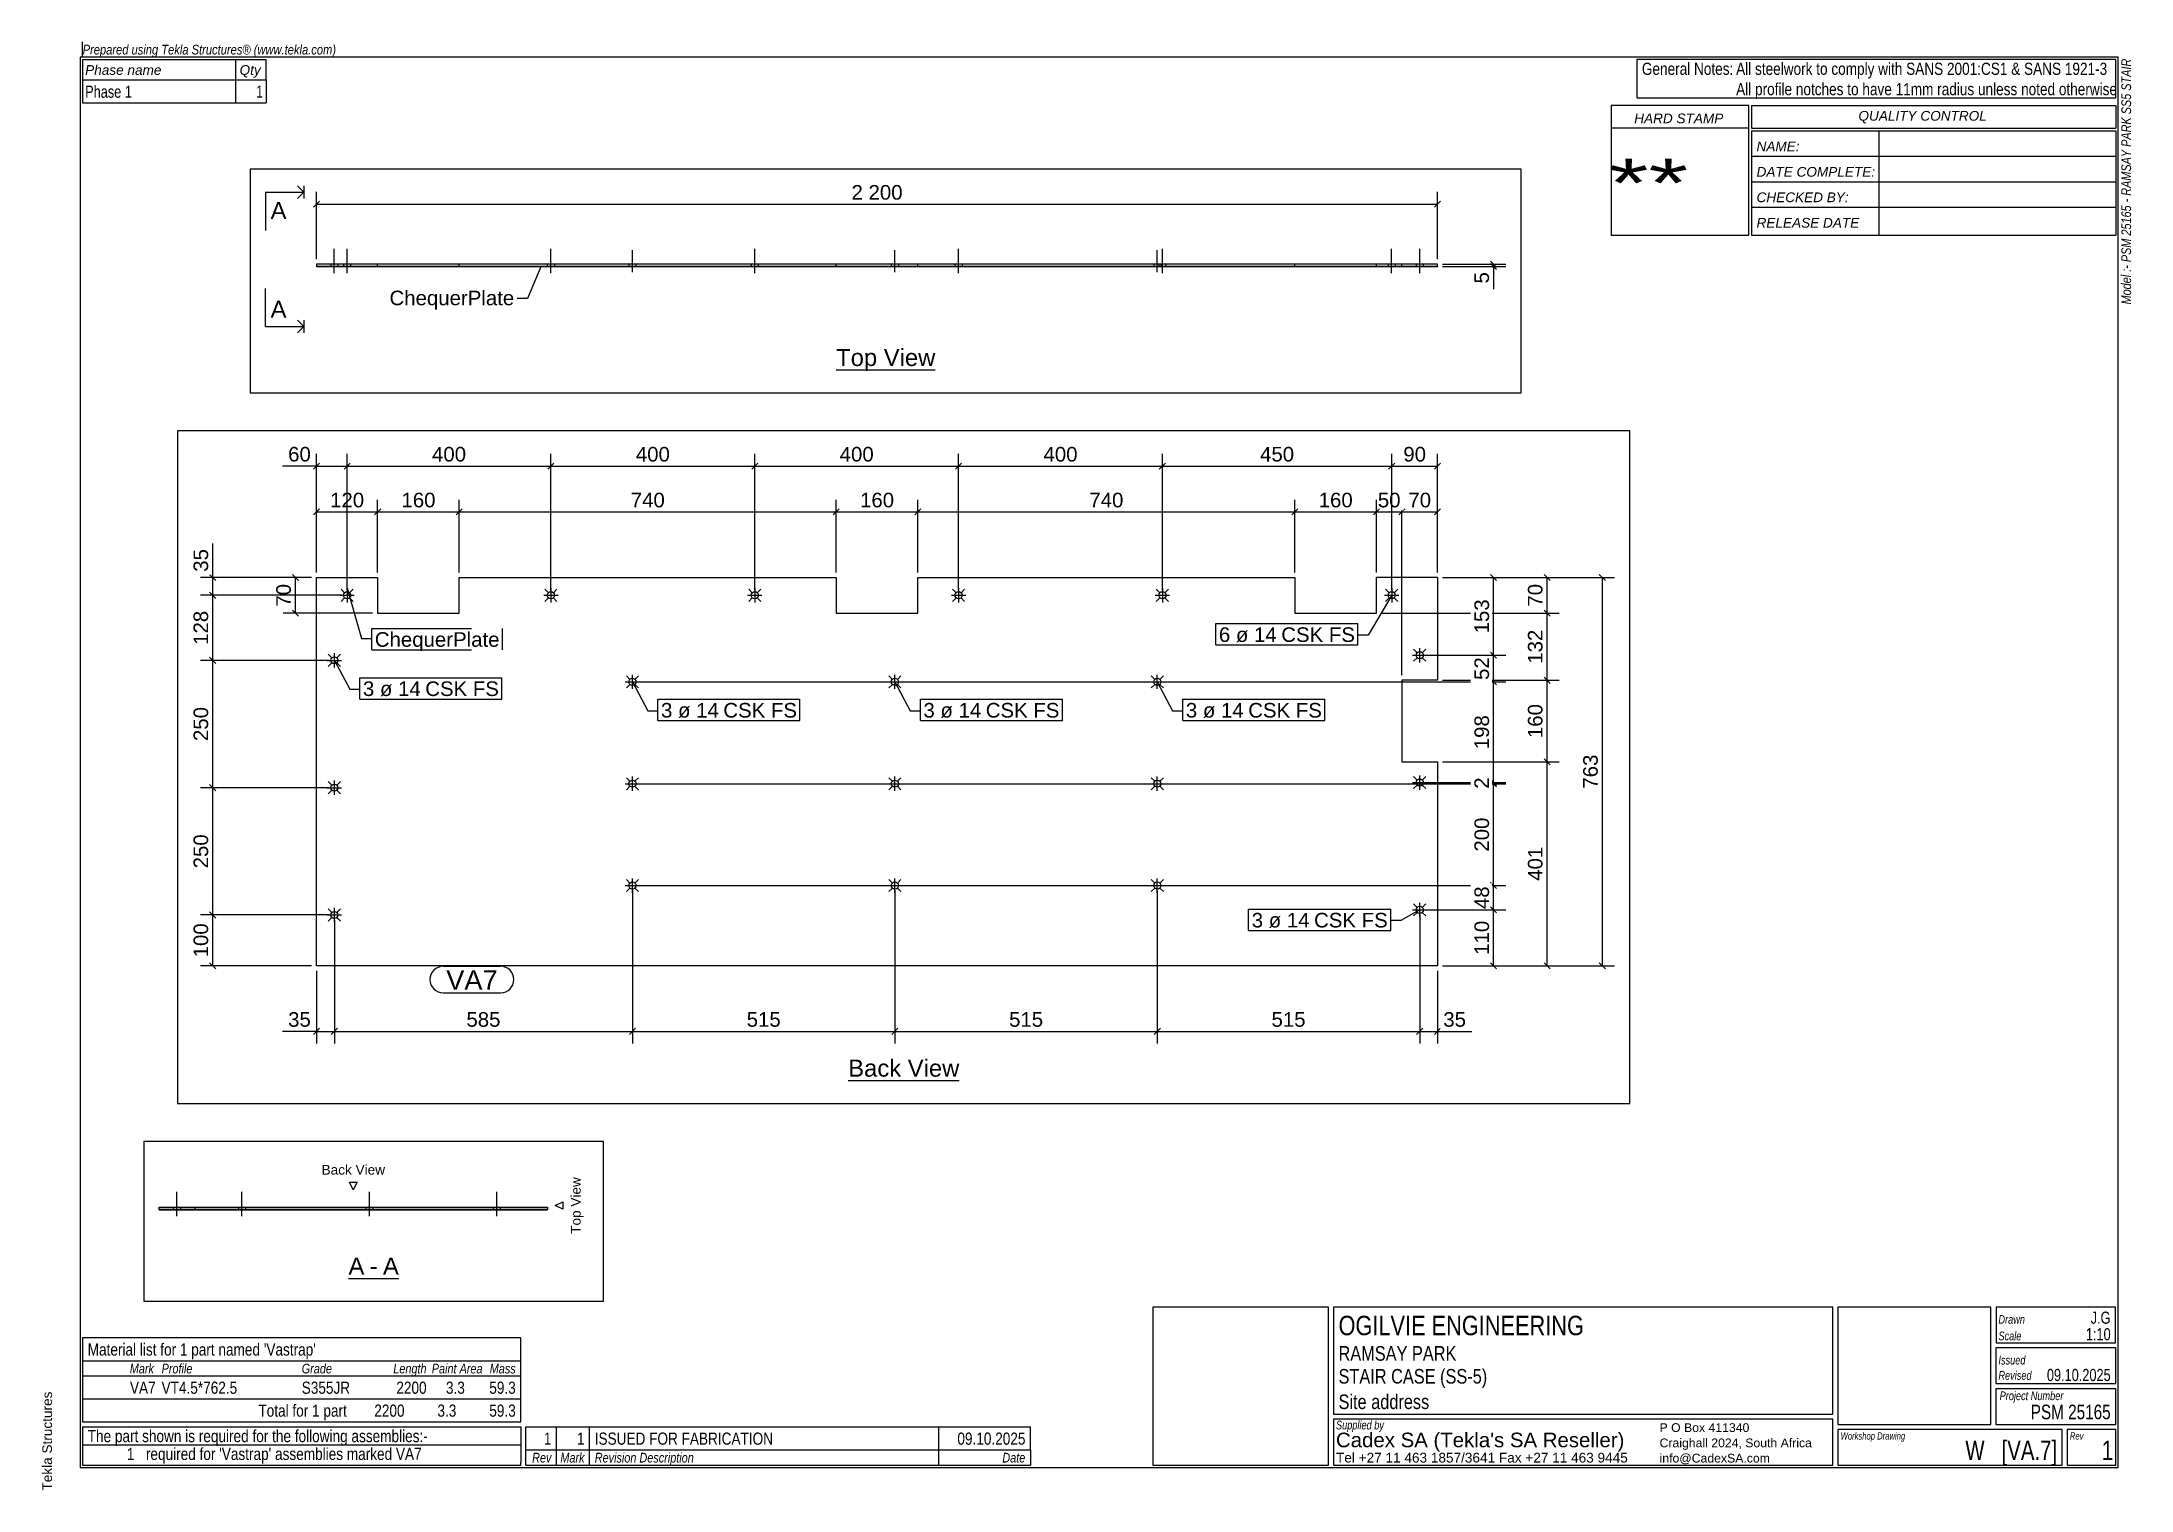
# Paper-space layout 'Layout1' of a CAD drawing. Header units: millimetres. Extents: x 2 to 413, y 6 to 290.
# The model-space entities are those that its viewports show. They can reach past a viewport. Long polylines and large blocks are cut down to what shows.
import ezdxf

# ---------------------------------------------------------------- set-up
doc = ezdxf.new("R2010")
doc.units = ezdxf.units.MM
doc.linetypes.add('DXK_LINE_DOT1', pattern=[1.8814, 0.9407, -0.9407])
doc.linetypes.add('DXK_LINE_DOT2', pattern=[3.9198, 1.9599, -1.9599])
doc.layers.add('Viewport layer', color=7, linetype='Continuous', plot=False)
doc.styles.add('Arial', font='ARIAL.TTF', dxfattribs={"height": 0.2})
doc.styles.add('Arial Italic', font='ARIALI.TTF', dxfattribs={"height": 0.2})
doc.styles.add('Arial Narrow Italic', font='ARIALNI.TTF', dxfattribs={"height": 0.2})

# ---------------------------------------------------------------- blocks, each defined once
blk = doc.blocks.new('Unknown-3608547-3188')
at = {"color": 174, "linetype": 'Continuous'}
for p, q in [((410, 287), (10, 287)), ((10, 287), (10, 10)), ((410, 10), (410, 287)), ((10, 10), (410, 10))]:
    blk.add_line(p, q, dxfattribs=at)
at = {"color": 174, "linetype": 'Continuous', "style": 'Arial'}
blk.add_text('Tekla Structures', height=1.9102, rotation=90, dxfattribs=at).set_placement((4.5, 5.5))
blk = doc.blocks.new('Unknown-3608547-3532')
at = {"color": 3, "linetype": 'Continuous'}
for p, q in [((409.5, 286.5), (315.5, 286.5)), ((315.5, 286.5), (315.5, 279)), ((409.5, 279), (409.5, 286.5)), ((315.5, 279), (409.5, 279))]:
    blk.add_line(p, q, dxfattribs=at)
at = {"color": 7, "style": 'Arial', "width": 0.8}
for s, p in [('General Notes:', (316.5, 283.5)), ('All profile notches to have 11mm radius unless noted otherwise', (335, 279.5))]:
    blk.add_text(s, height=2.3877, dxfattribs=at).set_placement(p)
at = {"color": 7, "linetype": 'Continuous', "style": 'Arial', "width": 0.8}
blk.add_text('All steelwork to comply with SANS 2001:CS1 & SANS 1921-3', height=2.3877, dxfattribs=at).set_placement((335, 283.5))
blk = doc.blocks.new('Unknown-3608547-3533')
at = {"color": 3, "linetype": 'Continuous'}
for p, q in [((255, 41.5), (220.5, 41.5)), ((220.5, 41.5), (220.5, 10.5)), ((255, 10.5), (255, 41.5)), ((353.97, 41.5), (255.97, 41.5)), ((255.97, 41.5), (255.97, 20.5)), ((353.97, 20.5), (353.97, 41.5)), ((384.97, 41.5), (354.97, 41.5)), ((354.97, 41.5), (354.97, 18.5)), ((384.97, 18.5), (384.97, 41.5)), ((409.47, 41.5), (386, 41.5)), ((386, 41.5), (386, 34.5)), ((409.47, 34.5), (409.47, 41.5)), ((409.5, 33.5), (385.97, 33.5)), ((385.97, 33.5), (385.97, 26.5)), ((386, 34.5), (409.47, 34.5)), ((409.5, 26.5), (409.5, 33.5)), ((385.97, 26.5), (409.5, 26.5)), ((409.5, 25.5), (385.97, 25.5)), ((385.97, 25.5), (385.97, 18.5)), ((409.5, 18.5), (409.5, 25.5)), ((255.97, 20.5), (353.97, 20.5)), ((353.97, 19.5), (255.97, 19.5)), ((255.97, 19.5), (255.97, 10.5)), ((353.97, 10.5), (353.97, 19.5)), ((354.97, 18.5), (384.97, 18.5)), ((385.97, 18.5), (409.5, 18.5)), ((220.5, 10.5), (255, 10.5)), ((255.97, 10.5), (353.97, 10.5))]:
    blk.add_line(p, q, dxfattribs=at)
at = {"color": 5, "linetype": 'Continuous'}
for p, q in [((398.97, 17.5), (354.97, 17.5)), ((354.97, 17.5), (354.97, 10.5)), ((398.97, 10.5), (398.97, 17.5)), ((409.5, 17.5), (399.97, 17.5)), ((399.97, 17.5), (399.97, 10.5)), ((409.5, 10.5), (409.5, 17.5)), ((354.97, 10.5), (398.97, 10.5)), ((399.97, 10.5), (409.5, 10.5))]:
    blk.add_line(p, q, dxfattribs=at)
at = {"color": 1, "linetype": 'Continuous', "style": 'Arial'}
for s, height, width, p in [('OGILVIE ENGINEERING', 3.8203, 0.8, (256.97, 36)), ('1:10', 2.388, 0.75, (403.63, 35)), ('J.G', 2.388, 0.75, (404.57, 38.25)), ('09.10.2025', 2.388, 0.75, (395.98, 27)), ('PSM 25165', 2.865, 0.75, (392.81, 19.5))]:
    blk.add_text(s, height=height, dxfattribs=dict(at, width=width)).set_placement(p)
at = {"color": 7, "linetype": 'Continuous'}
for s, height, style, width, p in [('Drawn', 1.718, 'Arial Italic', 0.75, (386.47, 38.25)), ('RAMSAY PARK', 2.8652, 'Arial', 0.8, (256.97, 31)), ('Scale', 1.718, 'Arial Italic', 0.75, (386.47, 35)), ('STAIR CASE (SS-5)', 2.8652, 'Arial', 0.8, (256.97, 26.5)), ('Revised', 1.718, 'Arial Italic', 0.75, (386.47, 27.25)), ('Issued', 1.718, 'Arial Italic', 0.75, (386.47, 30.25)), ('Project Number', 1.718, 'Arial Italic', 0.75, (386.71, 23.25)), ('Site address', 2.8652, 'Arial', 0.8, (256.97, 21.5)), ('Supplied by', 1.718, 'Arial Italic', 0.75, (256.47, 17.5)), ('Workshop Drawing', 1.4316, 'Arial Italic', 0.75, (355.5, 15.5)), ('Rev', 1.432, 'Arial Italic', 0.75, (400.5, 15.5))]:
    blk.add_text(s, height=height, dxfattribs=dict(at, style=style, width=width)).set_placement(p)
at = {"color": 5, "linetype": 'Continuous', "style": 'Arial'}
blk.add_text("Cadex SA (Tekla's SA Reseller)", height=2.8652, dxfattribs=at).set_placement((256.47, 14))
at = {"color": 7, "linetype": 'Continuous', "style": 'Arial'}
for s, p in [('P O Box 411340', (319.97, 17)), ('Craighall 2024, South Africa', (319.97, 14)), ('info@CadexSA.com', (319.97, 11))]:
    blk.add_text(s, height=1.7191, dxfattribs=at).set_placement(p)
at = {"color": 1, "linetype": 'Continuous', "style": 'Arial'}
blk.add_text('Tel +27 11 463 1857/3641 Fax +27 11 463 9445', height=1.9102, dxfattribs=at).set_placement((256.47, 11))
at = {"color": 5, "linetype": 'Continuous', "style": 'Arial', "width": 0.75}
for s, p in [('W   [VA.7]', (379.98, 11.5)), ('1', (406.77, 11.5))]:
    blk.add_text(s, height=3.82, dxfattribs=at).set_placement(p)
blk = doc.blocks.new('Unknown-3608547-3534')
at = {"color": 3, "linetype": 'Continuous'}
for p, q in [((10.5, 18), (96.5, 18)), ((10.5, 18), (10.5, 14.5)), ((96.5, 18), (96.5, 14.5)), ((10.5, 14.5), (10.5, 11)), ((96.5, 14.5), (96.5, 11)), ((10.5, 11), (10.5, 10.5)), ((10.5, 10.5), (96.5, 10.5)), ((96.5, 10.5), (96.5, 11))]:
    blk.add_line(p, q, dxfattribs=at)
at = {"color": 7, "linetype": 'Continuous'}
blk.add_line((10.5, 14.5), (96.5, 14.5), dxfattribs=at)
blk.add_line((10.5, 14.5), (96.5, 14.5), dxfattribs=at)
at = {"color": 7, "linetype": 'Continuous', "style": 'Arial', "width": 0.8}
blk.add_text('The part shown is required for the following assemblies:-', height=2.3877, dxfattribs=at).set_placement((11.5, 15))
at = {"color": 1, "linetype": 'Continuous', "style": 'Arial', "width": 0.8}
for s, height, p in [('1', 2.39, (19.18, 11.5)), (" required for 'Vastrap' assemblies marked VA7", 2.3877, (22.18, 11.5))]:
    blk.add_text(s, height=height, dxfattribs=at).set_placement(p)
blk = doc.blocks.new('Unknown-3608547-3536')
at = {"color": 3, "linetype": 'Continuous'}
for p, q in [((10.5, 286.5), (10.5, 282.5)), ((10.5, 286.5), (46.5, 286.5)), ((46.5, 282.5), (46.5, 286.5)), ((10.5, 282.5), (10.5, 278)), ((46.5, 282.5), (46.5, 278)), ((10.5, 278), (46.5, 278))]:
    blk.add_line(p, q, dxfattribs=at)
at = {"color": 7, "linetype": 'Continuous'}
for p, q in [((40.5, 286.5), (40.5, 282.5)), ((10.5, 282.5), (46.5, 282.5)), ((40.5, 282.5), (40.5, 278))]:
    blk.add_line(p, q, dxfattribs=at)
at = {"color": 7, "style": 'Arial Italic'}
for s, p in [('Phase name', (11, 283.5)), ('Qty', (41.31, 283.5))]:
    blk.add_text(s, height=1.909, dxfattribs=at).set_placement(p)
at = {"color": 1, "linetype": 'Continuous', "style": 'Arial', "width": 0.75}
for s, height, p in [('Phase 1', 2.388, (11, 279)), ('1', 2.39, (44.53, 279))]:
    blk.add_text(s, height=height, dxfattribs=at).set_placement(p)
blk = doc.blocks.new('Unknown-3608547-3537')
at = {"color": 2, "linetype": 'Continuous'}
blk.add_line((10.5, 287), (10.5, 290), dxfattribs=at)
at = {"color": 7, "style": 'Arial Narrow Italic'}
blk.add_text('Prepared using Tekla Structures® (www.tekla.com)', height=1.9089, dxfattribs=at).set_placement((10.5, 287.5))
blk = doc.blocks.new('Unknown-3608547-3538')
at = {"color": 3, "linetype": 'Continuous'}
for p, q in [((337.5, 277.5), (310.5, 277.5)), ((310.5, 277.5), (310.5, 252)), ((337.5, 252), (337.5, 277.5)), ((338, 277.5), (338, 273)), ((338, 277.5), (409.5, 277.5)), ((409.5, 277.5), (409.5, 273)), ((337.5, 273), (310.5, 273)), ((338, 273), (409.5, 273)), ((338, 272.5), (338, 252)), ((338, 272.5), (409.5, 272.5)), ((363, 272.5), (363, 252)), ((409.5, 272.5), (409.5, 252)), ((409.5, 267.5), (338, 267.5)), ((338, 262.5), (409.5, 262.5)), ((338, 257.5), (409.5, 257.5)), ((310.5, 252), (337.5, 252)), ((338, 252), (409.5, 252))]:
    blk.add_line(p, q, dxfattribs=at)
at = {"color": 7, "linetype": 'Continuous', "style": 'Arial Italic'}
for s, height, p in [('HARD STAMP', 1.909, (315, 274)), ('NAME:', 1.909, (339, 268.5)), ('DATE COMPLETE:', 1.9089, (339, 263.5)), ('CHECKED BY:', 1.9089, (339, 258.5)), ('RELEASE DATE', 1.9089, (339, 253.5))]:
    blk.add_text(s, height=height, dxfattribs=at).set_placement(p)
at = {"color": 7, "style": 'Arial Italic'}
blk.add_text('QUALITY CONTROL', height=1.9089, dxfattribs=at).set_placement((359, 274.5))
at = {"color": 7, "linetype": 'Continuous', "style": 'Arial', "width": 1.5}
blk.add_text('**', height=9.551, dxfattribs=at).set_placement((310, 257.5))
blk = doc.blocks.new('Unknown-3608547-3539')
at = {"color": 7, "style": 'Arial Italic', "width": 0.8}
blk.add_text('Model :- PSM 25165 - RAMSAY PARK SS5 STAIR', height=1.90885417, rotation=90, dxfattribs=at).set_placement((412.5, 238.421875))
blk = doc.blocks.new('Unknown-3608547-3540')
at = {"color": 3, "linetype": 'Continuous'}
for p, q in [((96.5, 35.5), (10.5, 35.5)), ((10.5, 35.5), (10.5, 19)), ((96.5, 19), (96.5, 35.5)), ((10.5, 19), (96.5, 19))]:
    blk.add_line(p, q, dxfattribs=at)
at = {"color": 7, "linetype": 'Continuous'}
for p, q in [((10.5, 31), (96.5, 31)), ((10.5, 28), (96.5, 28)), ((10.5, 23.5), (96.5, 23.5))]:
    blk.add_line(p, q, dxfattribs=at)
at = {"color": 2, "linetype": 'Continuous'}
blk.add_line((11.5, 28.25), (11.5, 28.25), dxfattribs=at)
at = {"color": 7, "linetype": 'Continuous', "style": 'Arial', "width": 0.8}
for s, p in [("Material list for 1 part named 'Vastrap'", (11.5, 32)), ('Total for 1 part', (45, 20))]:
    blk.add_text(s, height=2.3877, dxfattribs=at).set_placement(p)
at = {"color": 7, "width": 0.8}
for s, height, style, p in [('Mark', 1.909, 'Arial Italic', (19.76, 28.5)), ('Profile', 1.909, 'Arial Italic', (26, 28.5)), ('Grade', 1.909, 'Arial Italic', (53.5, 28.5)), ('Length', 1.909, 'Arial Italic', (71.47, 28.5)), ('Paint Area', 1.909, 'Arial Italic', (79.02, 28.5)), ('Mass', 1.909, 'Arial Italic', (90.4, 28.5)), ('2200', 2.388, 'Arial', (67.74, 20)), ('3.3', 2.388, 'Arial', (80.13, 20)), ('59.3', 2.388, 'Arial', (90.31, 20))]:
    blk.add_text(s, height=height, dxfattribs=dict(at, style=style)).set_placement(p)
at = {"color": 1, "style": 'Arial', "width": 0.8}
for s, height, p in [('VA7', 2.388, (19.79, 24.5)), ('VT4.5*762.5', 2.3877, (26, 24.5)), ('S355JR', 2.388, (53.5, 24.5)), ('2200', 2.388, (72.07, 24.5)), ('3.3', 2.388, (81.8, 24.5)), ('59.3', 2.388, (90.31, 24.5))]:
    blk.add_text(s, height=height, dxfattribs=at).set_placement(p)
blk = doc.blocks.new('Unknown-3608547-3541')
at = {"color": 3, "linetype": 'Continuous'}
for p, q in [((97.5, 18), (196.5, 18)), ((97.5, 13.5), (97.5, 18)), ((196.5, 13.5), (196.5, 18)), ((97.5, 10.5), (97.5, 13.5)), ((196.5, 13.5), (196.5, 10.5)), ((97.5, 10.5), (196.5, 10.5))]:
    blk.add_line(p, q, dxfattribs=at)
at = {"color": 7, "linetype": 'Continuous'}
for p, q in [((97.5, 18), (196.5, 18)), ((103.5, 13.5), (103.5, 18)), ((110, 13.5), (110, 18)), ((178.5, 13.5), (178.5, 18)), ((97.5, 13.5), (196.5, 13.5)), ((103.5, 10.5), (103.5, 13.5)), ((110, 10.5), (110, 13.5)), ((178.5, 10.5), (178.5, 13.5)), ((184, 10.5), (184, 10.5))]:
    blk.add_line(p, q, dxfattribs=at)
at = {"color": 1, "linetype": 'Continuous', "style": 'Arial', "width": 0.8}
for s, height, p in [('1', 2.39, (101.02, 14.5)), ('1', 2.39, (107.52, 14.5)), ('ISSUED FOR FABRICATION', 2.3877, (111, 14.5)), ('09.10.2025', 2.388, (182.17, 14.5))]:
    blk.add_text(s, height=height, dxfattribs=at).set_placement(p)
at = {"color": 7, "linetype": 'Continuous', "style": 'Arial Italic', "width": 0.8}
for s, height, p in [('Rev', 1.909, (98.71, 11)), ('Mark', 1.909, (104.26, 11)), ('Revision Description', 1.9089, (111, 11)), ('Date', 1.909, (190.99, 11))]:
    blk.add_text(s, height=height, dxfattribs=at).set_placement(p)
blk = doc.blocks.new('Unknown-3608547-11 - 1186')
at = {"color": 6, "linetype": 'Continuous'}
blk.add_line((20246.5, 45), (20441, 45), dxfattribs=at)
at = {"color": 0, "linetype": 'Continuous'}
blk.add_wipeout([(20441, 52.5), (20441, 87.5), (20246.5, 87.5), (20246.5, 52.5)], dxfattribs=at)
at = {"color": 6, "linetype": 'Continuous', "style": 'Arial'}
blk.add_text('Top View', height=33.43, dxfattribs=at).set_placement((20246.5, 52.5))
blk = doc.blocks.new('Unknown-3608547-12 - 1230')
at = {"color": 6, "linetype": 'Continuous'}
blk.add_line((10068.8, 45), (10286.6, 45), dxfattribs=at)
at = {"color": 0, "linetype": 'Continuous'}
blk.add_wipeout([(10286.6, 52.5), (10286.6, 87.5), (10068.8, 87.5), (10068.8, 52.5)], dxfattribs=at)
at = {"color": 6, "linetype": 'Continuous', "style": 'Arial'}
blk.add_text('Back View', height=33.43, dxfattribs=at).set_placement((10068.8, 52.5))
blk = doc.blocks.new('Unknown-3608547-13 - 1261')
at = {"color": 6, "linetype": 'Continuous'}
for p, q in [((411.3, 218.7), (403.7, 233.7)), ((403.7, 233.7), (418.7, 233.7)), ((418.7, 233.7), (411.3, 218.7)), ((411.3, 218.7), (411.3, 218.7)), ((807.5, 188.1), (822.5, 195.6)), ((822.5, 180.6), (807.5, 188.1)), ((807.5, 188.1), (807.5, 188.1)), ((822.5, 195.6), (822.5, 180.6)), ((401.9, 45), (500.6, 45))]:
    blk.add_line(p, q, dxfattribs=at)
at = {"color": 6, "linetype": 'Continuous', "style": 'Arial'}
blk.add_text('Back View', height=19.1, dxfattribs=at).set_placement((349, 248.7))
blk.add_text('Top View', height=19.1, rotation=90, dxfattribs=at).set_placement((857.5, 132.5))
at = {"color": 0, "linetype": 'Continuous'}
blk.add_wipeout([(433, 52.5), (433, 87.5), (401.9, 87.5), (401.9, 52.5)], dxfattribs=at)
blk.add_wipeout([(459, 52.5), (459, 87.5), (443.5, 87.5), (443.5, 52.5)], dxfattribs=at)
at = {"color": 6, "linetype": 'Continuous', "style": 'Arial'}
blk.add_text('A', height=33.4, dxfattribs=at).set_placement((401.9, 52.5))
at = {"color": 0, "linetype": 'Continuous'}
blk.add_wipeout([(500.6, 52.5), (500.6, 87.5), (469.5, 87.5), (469.5, 52.5)], dxfattribs=at)
at = {"color": 6, "linetype": 'Continuous', "style": 'Arial'}
for s, p in [('A', (469.5, 52.5)), ('-', (443.5, 52.5))]:
    blk.add_text(s, height=33.4, dxfattribs=at).set_placement(p)
blk = doc.blocks.new('Bolt-3608547-1223 - 1186')
at = {"color": 96, "linetype": 'Continuous'}
for p, q in [((19254.7, 252.5), (19254.7, 248)), ((19254.7, 252.5), (19254.7, 248)), ((19254.7, 252.5), (19254.7, 248)), ((19261.7, 234.6), (19261.7, 282.5)), ((19261.7, 234.6), (19261.7, 282.5)), ((19261.7, 234.6), (19261.7, 282.5)), ((19268.7, 252.5), (19268.7, 248)), ((19268.7, 252.5), (19268.7, 248)), ((19268.7, 252.5), (19268.7, 248))]:
    blk.add_line(p, q, dxfattribs=at)
blk = doc.blocks.new('Part-3608547-1221 - 1186')
at = {"color": 30, "linetype": 'Continuous'}
for p, q in [((21426.7, 252.5), (19226.7, 252.5)), ((19226.7, 252.5), (19226.7, 248)), ((21426.7, 248), (19226.7, 248)), ((21426.7, 248), (21426.7, 252.5))]:
    blk.add_line(p, q, dxfattribs=at)
at = {"color": 7, "linetype": 'DXK_LINE_DOT1'}
for p, q in [((19346.7, 248), (19346.7, 252.5)), ((19506.7, 248), (19506.7, 252.5)), ((20246.7, 248), (20246.7, 252.5)), ((20406.7, 248), (20406.7, 252.5)), ((21146.7, 248), (21146.7, 252.5)), ((21306.7, 248), (21306.7, 252.5)), ((21356.7, 248), (21356.7, 252.5))]:
    blk.add_line(p, q, dxfattribs=at)
blk = doc.blocks.new('Bolt-3608547-1222 - 1186')
at = {"color": 96, "linetype": 'Continuous'}
for p, q in [((19279.7, 252.5), (19279.7, 248)), ((19286.7, 234.6), (19286.7, 282.5)), ((19293.7, 252.5), (19293.7, 248)), ((19679.7, 252.5), (19679.7, 248)), ((19686.7, 234.6), (19686.7, 282.5)), ((19693.7, 252.5), (19693.7, 248)), ((20079.7, 252.5), (20079.7, 248)), ((20086.7, 234.6), (20086.7, 282.5)), ((20093.7, 252.5), (20093.7, 248)), ((20479.7, 252.5), (20479.7, 248)), ((20486.7, 234.6), (20486.7, 282.5)), ((20493.7, 252.5), (20493.7, 248)), ((20879.7, 252.5), (20879.7, 248)), ((20886.7, 234.6), (20886.7, 282.5)), ((20893.7, 252.5), (20893.7, 248)), ((21329.7, 252.5), (21329.7, 248)), ((21336.7, 234.6), (21336.7, 282.5)), ((21343.7, 252.5), (21343.7, 248))]:
    blk.add_line(p, q, dxfattribs=at)
blk = doc.blocks.new('Bolt-3608547-1224 - 1186')
at = {"color": 96, "linetype": 'Continuous'}
for p, q in [((21384.7, 252.5), (21384.7, 248)), ((21384.7, 252.5), (21384.7, 248)), ((21384.7, 252.5), (21384.7, 248)), ((21391.7, 234.6), (21391.7, 282.5)), ((21391.7, 234.6), (21391.7, 282.5)), ((21391.7, 234.6), (21391.7, 282.5)), ((21398.7, 252.5), (21398.7, 248)), ((21398.7, 252.5), (21398.7, 248)), ((21398.7, 252.5), (21398.7, 248))]:
    blk.add_line(p, q, dxfattribs=at)
blk = doc.blocks.new('Bolt-3608547-1225 - 1186')
at = {"color": 96, "linetype": 'Continuous'}
for p, q in [((20869.7, 252.5), (20869.7, 248)), ((20869.7, 252.5), (20869.7, 248)), ((20869.7, 252.5), (20869.7, 248)), ((20876.7, 237), (20876.7, 280)), ((20876.7, 237), (20876.7, 280)), ((20876.7, 237), (20876.7, 280)), ((20883.7, 252.5), (20883.7, 248)), ((20883.7, 252.5), (20883.7, 248)), ((20883.7, 252.5), (20883.7, 248))]:
    blk.add_line(p, q, dxfattribs=at)
blk = doc.blocks.new('Bolt-3608547-1226 - 1186')
at = {"color": 96, "linetype": 'Continuous'}
for p, q in [((20354.7, 252.5), (20354.7, 248)), ((20354.7, 252.5), (20354.7, 248)), ((20354.7, 252.5), (20354.7, 248)), ((20361.7, 237), (20361.7, 280)), ((20361.7, 237), (20361.7, 280)), ((20361.7, 237), (20361.7, 280)), ((20368.7, 252.5), (20368.7, 248)), ((20368.7, 252.5), (20368.7, 248)), ((20368.7, 252.5), (20368.7, 248))]:
    blk.add_line(p, q, dxfattribs=at)
blk = doc.blocks.new('Bolt-3608547-1227 - 1186')
at = {"color": 96, "linetype": 'Continuous'}
for p, q in [((19839.7, 252.5), (19839.7, 248)), ((19839.7, 252.5), (19839.7, 248)), ((19839.7, 252.5), (19839.7, 248)), ((19846.7, 237), (19846.7, 280)), ((19846.7, 237), (19846.7, 280)), ((19846.7, 237), (19846.7, 280)), ((19853.7, 252.5), (19853.7, 248)), ((19853.7, 252.5), (19853.7, 248)), ((19853.7, 252.5), (19853.7, 248))]:
    blk.add_line(p, q, dxfattribs=at)
blk = doc.blocks.new('Surfacing-3608547-1228 - 1186')
at = {"color": 7, "linetype": 'Continuous'}
for p, q in [((21426.7, 248), (19226.7, 248)), ((19226.7, 248), (19226.7, 247)), ((21426.7, 247), (19226.7, 247)), ((21426.7, 248), (21426.7, 247))]:
    blk.add_line(p, q, dxfattribs=at)
blk = doc.blocks.new('Bolt-3608547-1232 - 1230')
at = {"color": 96, "linetype": 'Continuous'}
for p, q in [((9071.3, 997.8), (9099.3, 997.8)), ((9080.4, 1002.6), (9073.4, 1009.6)), ((9080.4, 992.9), (9073.4, 985.9)), ((9085.3, 1011.8), (9085.3, 983.8)), ((9090.2, 1002.6), (9097.2, 1009.6)), ((9090.2, 992.9), (9097.2, 985.9)), ((9471.3, 997.8), (9499.3, 997.8)), ((9480.4, 1002.6), (9473.4, 1009.6)), ((9480.4, 992.9), (9473.4, 985.9)), ((9485.3, 1011.8), (9485.3, 983.8)), ((9490.2, 1002.6), (9497.2, 1009.6)), ((9490.2, 992.9), (9497.2, 985.9)), ((9871.3, 997.8), (9899.3, 997.8)), ((9880.4, 1002.6), (9873.4, 1009.6)), ((9880.4, 992.9), (9873.4, 985.9)), ((9885.3, 1011.8), (9885.3, 983.8)), ((9890.2, 1002.6), (9897.2, 1009.6)), ((9890.2, 992.9), (9897.2, 985.9)), ((10271.3, 997.8), (10299.3, 997.8)), ((10280.4, 1002.6), (10273.4, 1009.6)), ((10280.4, 992.9), (10273.4, 985.9)), ((10285.3, 1011.8), (10285.3, 983.8)), ((10290.2, 1002.6), (10297.2, 1009.6)), ((10290.2, 992.9), (10297.2, 985.9)), ((10671.3, 997.8), (10699.3, 997.8)), ((10680.4, 1002.6), (10673.4, 1009.6)), ((10680.4, 992.9), (10673.4, 985.9)), ((10685.3, 1011.8), (10685.3, 983.8)), ((10690.2, 1002.6), (10697.2, 1009.6)), ((10690.2, 992.9), (10697.2, 985.9)), ((11121.3, 997.8), (11149.3, 997.8)), ((11130.4, 1002.6), (11123.4, 1009.6)), ((11130.4, 992.9), (11123.4, 985.9)), ((11135.3, 1011.8), (11135.3, 983.8)), ((11140.2, 1002.6), (11147.2, 1009.6)), ((11140.2, 992.9), (11147.2, 985.9))]:
    blk.add_line(p, q, dxfattribs=at)
for centre in [(9085.3, 997.8), (9485.3, 997.8), (9885.3, 997.8), (10285.3, 997.8), (10685.3, 997.8), (11135.3, 997.8)]:
    blk.add_circle(centre, 7, dxfattribs=at)
blk = doc.blocks.new('Part-3608547-1231 - 1230')
at = {"color": 30, "linetype": 'Continuous'}
for p, q in [((9025.3, 270.2), (9025.3, 1032.8)), ((9025.3, 1032.8), (9145.3, 1032.8)), ((9145.3, 1032.8), (9145.3, 962.8)), ((9305.3, 962.8), (9305.3, 1032.8)), ((9305.3, 1032.8), (10045.3, 1032.8)), ((10045.3, 1032.8), (10045.3, 962.8)), ((10205.3, 962.8), (10205.3, 1032.8)), ((10205.3, 1032.8), (10945.3, 1032.8)), ((10945.3, 1032.8), (10945.3, 962.8)), ((11225.3, 1032.8), (11105.3, 1032.8)), ((11105.3, 962.8), (11105.3, 1032.8)), ((11225.3, 1032.8), (11225.3, 830.8)), ((9145.3, 962.8), (9305.3, 962.8)), ((10045.3, 962.8), (10205.3, 962.8)), ((10945.3, 962.8), (11105.3, 962.8)), ((11225.3, 830.8), (11155.3, 830.8)), ((11155.3, 830.8), (11155.3, 670.8)), ((11155.3, 670.8), (11225.3, 670.8)), ((11225.3, 670.8), (11225.3, 270.2)), ((11225.3, 270.2), (9025.3, 270.2))]:
    blk.add_line(p, q, dxfattribs=at)
blk = doc.blocks.new('Bolt-3608547-1233 - 1230')
at = {"color": 96, "linetype": 'Continuous'}
for p, q in [((9046.3, 870), (9074.3, 870)), ((9055.4, 874.9), (9048.4, 881.9)), ((9055.4, 865.1), (9048.4, 858.1)), ((9060.3, 856), (9060.3, 884)), ((9065.2, 874.9), (9072.2, 881.9)), ((9065.2, 865.1), (9072.2, 858.1)), ((9046.3, 620), (9074.3, 620)), ((9055.4, 624.9), (9048.4, 631.9)), ((9055.4, 615.1), (9048.4, 608.1)), ((9060.3, 606), (9060.3, 634)), ((9065.2, 624.9), (9072.2, 631.9)), ((9065.2, 615.1), (9072.2, 608.1)), ((9046.3, 370), (9074.3, 370)), ((9055.4, 374.9), (9048.4, 381.9)), ((9060.3, 356), (9060.3, 384)), ((9065.2, 374.9), (9072.2, 381.9)), ((9055.4, 365.1), (9048.4, 358.1)), ((9065.2, 365.1), (9072.2, 358.1))]:
    blk.add_line(p, q, dxfattribs=at)
for centre in [(9060.3, 870), (9060.3, 620), (9060.3, 370)]:
    blk.add_circle(centre, 7, dxfattribs=at)
blk = doc.blocks.new('Bolt-3608547-1234 - 1230')
at = {"color": 96, "linetype": 'Continuous'}
for p, q in [((11176.3, 880), (11204.3, 880)), ((11185.4, 884.9), (11178.4, 891.9)), ((11185.4, 875.1), (11178.4, 868.1)), ((11190.3, 866), (11190.3, 894)), ((11195.2, 884.9), (11202.2, 891.9)), ((11195.2, 875.1), (11202.2, 868.1)), ((11176.3, 630), (11204.3, 630)), ((11185.4, 634.9), (11178.4, 641.9)), ((11185.4, 625.1), (11178.4, 618.1)), ((11190.3, 616), (11190.3, 644)), ((11195.2, 634.9), (11202.2, 641.9)), ((11195.2, 625.1), (11202.2, 618.1)), ((11176.3, 380), (11204.3, 380)), ((11185.4, 384.9), (11178.4, 391.9)), ((11185.4, 375.1), (11178.4, 368.1)), ((11190.3, 366), (11190.3, 394)), ((11195.2, 384.9), (11202.2, 391.9)), ((11195.2, 375.1), (11202.2, 368.1))]:
    blk.add_line(p, q, dxfattribs=at)
for centre in [(11190.3, 880), (11190.3, 630), (11190.3, 380)]:
    blk.add_circle(centre, 7, dxfattribs=at)
blk = doc.blocks.new('Bolt-3608547-1235 - 1230')
at = {"color": 96, "linetype": 'Continuous'}
for p, q in [((10661.3, 827.8), (10689.3, 827.8)), ((10670.4, 832.6), (10663.4, 839.6)), ((10670.4, 822.9), (10663.4, 815.9)), ((10675.3, 813.8), (10675.3, 841.8)), ((10680.2, 832.6), (10687.2, 839.6)), ((10680.2, 822.9), (10687.2, 815.9)), ((10661.3, 627.8), (10689.3, 627.8)), ((10670.4, 632.6), (10663.4, 639.6)), ((10670.4, 622.9), (10663.4, 615.9)), ((10675.3, 613.8), (10675.3, 641.8)), ((10680.2, 632.6), (10687.2, 639.6)), ((10680.2, 622.9), (10687.2, 615.9)), ((10661.3, 427.8), (10689.3, 427.8)), ((10670.4, 432.6), (10663.4, 439.6)), ((10670.4, 422.9), (10663.4, 415.9)), ((10675.3, 413.7), (10675.3, 441.8)), ((10680.2, 432.6), (10687.2, 439.6)), ((10680.2, 422.9), (10687.2, 415.9))]:
    blk.add_line(p, q, dxfattribs=at)
for centre in [(10675.3, 827.8), (10675.3, 627.8), (10675.3, 427.8)]:
    blk.add_circle(centre, 7, dxfattribs=at)
blk = doc.blocks.new('Bolt-3608547-1236 - 1230')
at = {"color": 96, "linetype": 'Continuous'}
for p, q in [((10146.3, 827.8), (10174.3, 827.8)), ((10155.4, 832.6), (10148.4, 839.6)), ((10155.4, 822.9), (10148.4, 815.9)), ((10160.3, 813.8), (10160.3, 841.8)), ((10165.2, 832.6), (10172.2, 839.6)), ((10165.2, 822.9), (10172.2, 815.9)), ((10146.3, 627.8), (10174.3, 627.8)), ((10155.4, 632.6), (10148.4, 639.6)), ((10155.4, 622.9), (10148.4, 615.9)), ((10160.3, 613.8), (10160.3, 641.8)), ((10165.2, 632.6), (10172.2, 639.6)), ((10165.2, 622.9), (10172.2, 615.9)), ((10146.3, 427.8), (10174.3, 427.8)), ((10155.4, 432.6), (10148.4, 439.6)), ((10155.4, 422.9), (10148.4, 415.9)), ((10160.3, 413.7), (10160.3, 441.8)), ((10165.2, 432.6), (10172.2, 439.6)), ((10165.2, 422.9), (10172.2, 415.9))]:
    blk.add_line(p, q, dxfattribs=at)
for centre in [(10160.3, 827.8), (10160.3, 627.8), (10160.3, 427.8)]:
    blk.add_circle(centre, 7, dxfattribs=at)
blk = doc.blocks.new('Bolt-3608547-1237 - 1230')
at = {"color": 96, "linetype": 'Continuous'}
for p, q in [((9631.3, 827.8), (9659.3, 827.8)), ((9640.4, 832.6), (9633.4, 839.6)), ((9640.4, 822.9), (9633.4, 815.9)), ((9645.3, 813.8), (9645.3, 841.8)), ((9650.2, 832.6), (9657.2, 839.6)), ((9650.2, 822.9), (9657.2, 815.9)), ((9631.3, 627.8), (9659.3, 627.8)), ((9640.4, 632.6), (9633.4, 639.6)), ((9640.4, 622.9), (9633.4, 615.9)), ((9645.3, 613.8), (9645.3, 641.8)), ((9650.2, 632.6), (9657.2, 639.6)), ((9650.2, 622.9), (9657.2, 615.9)), ((9631.3, 427.8), (9659.3, 427.8)), ((9640.4, 432.6), (9633.4, 439.6)), ((9640.4, 422.9), (9633.4, 415.9)), ((9645.3, 413.7), (9645.3, 441.8)), ((9650.2, 432.6), (9657.2, 439.6)), ((9650.2, 422.9), (9657.2, 415.9))]:
    blk.add_line(p, q, dxfattribs=at)
for centre in [(9645.3, 827.8), (9645.3, 627.8), (9645.3, 427.8)]:
    blk.add_circle(centre, 7, dxfattribs=at)
blk = doc.blocks.new('Bolt-3608547-1265 - 1261')
at = {"color": 96, "linetype": 'Continuous'}
for p, q in [((192.8, 167), (192.8, 214.9)), ((442.8, 167), (442.8, 214.9)), ((692.8, 167), (692.8, 214.9)), ((185.8, 184.9), (185.8, 180.4)), ((199.7, 184.9), (199.7, 180.4)), ((435.8, 184.9), (435.8, 180.4)), ((449.8, 184.9), (449.8, 180.4)), ((685.8, 184.9), (685.8, 180.4)), ((699.8, 184.9), (699.8, 180.4))]:
    blk.add_line(p, q, dxfattribs=at)
blk = doc.blocks.new('Part-3608547-1263 - 1261')
at = {"color": 30, "linetype": 'Continuous'}
for p, q in [((30, 184.9), (792.5, 184.9)), ((30, 180.4), (30, 184.9)), ((30, 180.4), (792.5, 180.4)), ((792.5, 184.9), (792.5, 180.4))]:
    blk.add_line(p, q, dxfattribs=at)
at = {"color": 7, "linetype": 'DXK_LINE_DOT1'}
blk.add_line((100, 184.9), (100, 180.4), dxfattribs=at)
blk = doc.blocks.new('Bolt-3608547-1264 - 1261')
at = {"color": 96, "linetype": 'Continuous'}
for p, q in [((65, 167), (65, 214.9)), ((58, 184.9), (58, 180.4)), ((72, 184.9), (72, 180.4))]:
    blk.add_line(p, q, dxfattribs=at)
blk = doc.blocks.new('Surfacing-3608547-1270 - 1261')
at = {"color": 7, "linetype": 'Continuous'}
for p, q in [((30, 179.4), (30, 180.4)), ((792.5, 180.4), (30, 180.4)), ((30, 179.4), (792.5, 179.4)), ((792.5, 179.4), (792.5, 180.4))]:
    blk.add_line(p, q, dxfattribs=at)
blk = doc.blocks.new('StraightDimension-3608547-1276 - 1186')
at = {"color": 7, "linetype": 'Continuous'}
for p, q in [((19232.7, 376.2), (19220.7, 364.2)), ((19226.7, 262.5), (19226.7, 394.2)), ((19226.7, 370.2), (21426.7, 370.2)), ((21420.7, 364.2), (21432.7, 376.2)), ((21426.7, 262.5), (21426.7, 394.2))]:
    blk.add_line(p, q, dxfattribs=at)
at = {"color": 0}
blk.add_wipeout([(20382.8, 373.2), (20382.8, 415.2), (20270.7, 415.2), (20270.7, 373.2)], dxfattribs=at)
at = {"color": 96, "style": 'Arial'}
blk.add_text('2 200', height=28.65, dxfattribs=at).set_placement((20276.7, 379.2))
blk = doc.blocks.new('StraightDimension-3608547-1370 - 1186')
at = {"color": 7, "linetype": 'Continuous'}
for p, q in [((21436.7, 252.5), (21560.7, 252.5)), ((21436.7, 248), (21560.7, 248)), ((21530.7, 258.5), (21542.7, 246.5)), ((21542.7, 242), (21530.7, 254)), ((21536.7, 248), (21536.7, 252.5))]:
    blk.add_line(p, q, dxfattribs=at)
at = {"color": 0}
blk.add_wipeout([(21533.7, 242.7), (21491.7, 242.7), (21491.7, 208.5), (21533.7, 208.5)], dxfattribs=at)
at = {"color": 7, "linetype": 'Continuous'}
blk.add_line((21536.7, 248), (21536.7, 203.2), dxfattribs=at)
blk.add_line((21536.7, 248), (21536.7, 203.2), dxfattribs=at)
at = {"color": 96, "style": 'Arial'}
blk.add_text('5', height=28.7, rotation=90.0002, dxfattribs=at).set_placement((21527.7, 214.5))
blk = doc.blocks.new('StraightDimension-3608547-3335 - 1230')
at = {"color": 7, "linetype": 'Continuous'}
for p, q in [((9655.3, 627.8), (11359.3, 627.8)), ((11341.3, 621.7), (11329.3, 633.8)), ((11335.3, 427.8), (11335.3, 627.8)), ((9655.3, 427.8), (11359.3, 427.8)), ((11329.3, 433.8), (11341.3, 421.7))]:
    blk.add_line(p, q, dxfattribs=at)
at = {"color": 0}
blk.add_wipeout([(11332.3, 567.1), (11290.3, 567.1), (11290.3, 488.4), (11332.3, 488.4)], dxfattribs=at)
at = {"color": 96, "style": 'Arial'}
blk.add_text('200', height=28.65, rotation=90.0002, dxfattribs=at).set_placement((11326.3, 494.4))
blk = doc.blocks.new('StraightDimension-3608547-1503 - 1230')
at = {"color": 7, "linetype": 'Continuous'}
for p, q in [((9885.3, 1007.8), (9885.3, 1275.5)), ((10285.3, 1007.8), (10285.3, 1275.5)), ((9891.3, 1257.5), (9879.3, 1245.5)), ((9885.3, 1251.5), (10285.3, 1251.5)), ((10279.3, 1245.5), (10291.3, 1257.5))]:
    blk.add_line(p, q, dxfattribs=at)
at = {"color": 0}
blk.add_wipeout([(10124.7, 1254.5), (10124.7, 1296.5), (10046, 1296.5), (10046, 1254.5)], dxfattribs=at)
at = {"color": 96, "style": 'Arial'}
blk.add_text('400', height=28.65, dxfattribs=at).set_placement((10052, 1260.5))
blk = doc.blocks.new('StraightDimension-3608547-3288 - 1230')
at = {"color": 7, "linetype": 'Continuous'}
for p, q in [((9050.3, 870), (8797.6, 870)), ((8827.6, 864), (8815.6, 876)), ((8821.6, 620), (8821.6, 870)), ((9050.3, 620), (8797.6, 620)), ((8815.6, 626), (8827.6, 614))]:
    blk.add_line(p, q, dxfattribs=at)
at = {"color": 0}
blk.add_wipeout([(8818.6, 784.4), (8776.6, 784.4), (8776.6, 705.6), (8818.6, 705.6)], dxfattribs=at)
at = {"color": 96, "style": 'Arial'}
blk.add_text('250', height=28.65, rotation=90.0002, dxfattribs=at).set_placement((8812.6, 711.6))
blk = doc.blocks.new('StraightDimension-3608547-1471 - 1230')
at = {"color": 7, "linetype": 'Continuous'}
for p, q in [((9311.3, 1167.5), (9299.3, 1155.5)), ((9305.3, 1042.8), (9305.3, 1185.5)), ((9305.3, 1161.5), (10045.3, 1161.5)), ((10039.3, 1155.5), (10051.3, 1167.5)), ((10045.3, 1042.8), (10045.3, 1185.5))]:
    blk.add_line(p, q, dxfattribs=at)
at = {"color": 0}
blk.add_wipeout([(9714.7, 1164.5), (9714.7, 1206.5), (9636, 1206.5), (9636, 1164.5)], dxfattribs=at)
at = {"color": 96, "style": 'Arial'}
blk.add_text('740', height=28.65, dxfattribs=at).set_placement((9642, 1170.5))
blk = doc.blocks.new('StraightDimension-3608547-1472 - 1230')
at = {"color": 7, "linetype": 'Continuous'}
for p, q in [((9151.3, 1167.5), (9139.3, 1155.5)), ((9145.3, 1042.8), (9145.3, 1185.5)), ((9145.3, 1161.5), (9305.3, 1161.5)), ((9299.3, 1155.5), (9311.3, 1167.5)), ((9305.3, 1042.8), (9305.3, 1185.5))]:
    blk.add_line(p, q, dxfattribs=at)
at = {"color": 0}
blk.add_wipeout([(9264.7, 1164.5), (9264.7, 1206.5), (9186, 1206.5), (9186, 1164.5)], dxfattribs=at)
at = {"color": 96, "style": 'Arial'}
blk.add_text('160', height=28.65, dxfattribs=at).set_placement((9192, 1170.5))
blk = doc.blocks.new('StraightDimension-3608547-1433 - 1230')
at = {"color": 7, "linetype": 'Continuous'}
for p, q in [((11235.3, 830.8), (11464.2, 830.8)), ((11446.2, 824.7), (11434.2, 836.8)), ((11440.2, 670.8), (11440.2, 830.8)), ((11235.3, 670.8), (11464.2, 670.8)), ((11434.2, 676.8), (11446.2, 664.7))]:
    blk.add_line(p, q, dxfattribs=at)
at = {"color": 0}
blk.add_wipeout([(11437.2, 790.1), (11395.2, 790.1), (11395.2, 711.4), (11437.2, 711.4)], dxfattribs=at)
at = {"color": 96, "style": 'Arial'}
blk.add_text('160', height=28.65, rotation=90.0002, dxfattribs=at).set_placement((11431.2, 717.4))
blk = doc.blocks.new('StraightDimension-3608547-3333 - 1230')
at = {"color": 7, "linetype": 'Continuous'}
for p, q in [((9655.3, 827.8), (11359.3, 827.8)), ((11341.3, 821.7), (11329.3, 833.8)), ((11335.3, 630), (11335.3, 827.8)), ((11200.3, 630), (11359.3, 630)), ((11329.3, 636), (11341.3, 624))]:
    blk.add_line(p, q, dxfattribs=at)
at = {"color": 0}
blk.add_wipeout([(11332.3, 768.2), (11290.3, 768.2), (11290.3, 689.5), (11332.3, 689.5)], dxfattribs=at)
at = {"color": 96, "style": 'Arial'}
blk.add_text('198', height=28.65, rotation=90.0002, dxfattribs=at).set_placement((11326.3, 695.5))
blk = doc.blocks.new('StraightDimension-3608547-1501 - 1230')
at = {"color": 7, "linetype": 'Continuous'}
for p, q in [((10685.3, 1007.8), (10685.3, 1275.5)), ((11135.3, 1007.8), (11135.3, 1275.5)), ((10691.3, 1257.5), (10679.3, 1245.5)), ((10685.3, 1251.5), (11135.3, 1251.5)), ((11129.3, 1245.5), (11141.3, 1257.5))]:
    blk.add_line(p, q, dxfattribs=at)
at = {"color": 0}
blk.add_wipeout([(10949.7, 1254.5), (10949.7, 1296.5), (10871, 1296.5), (10871, 1254.5)], dxfattribs=at)
at = {"color": 96, "style": 'Arial'}
blk.add_text('450', height=28.65, dxfattribs=at).set_placement((10877, 1260.5))
blk = doc.blocks.new('StraightDimension-3608547-1431 - 1230')
at = {"color": 7, "linetype": 'Continuous'}
for p, q in [((11235.3, 1032.8), (11464.2, 1032.8)), ((11446.2, 1026.7), (11434.2, 1038.8)), ((11440.2, 962.8), (11440.2, 1032.8)), ((11115.3, 962.8), (11464.2, 962.8)), ((11434.2, 968.8), (11446.2, 956.7))]:
    blk.add_line(p, q, dxfattribs=at)
at = {"color": 0}
blk.add_wipeout([(11437.2, 1026), (11395.2, 1026), (11395.2, 969.5), (11437.2, 969.5)], dxfattribs=at)
at = {"color": 96, "style": 'Arial'}
blk.add_text('70', height=28.65, rotation=90.0002, dxfattribs=at).set_placement((11431.2, 975.5))
blk = doc.blocks.new('StraightDimension-3608547-1502 - 1230')
at = {"color": 7, "linetype": 'Continuous'}
for p, q in [((10285.3, 1007.8), (10285.3, 1275.5)), ((10685.3, 1007.8), (10685.3, 1275.5)), ((10291.3, 1257.5), (10279.3, 1245.5)), ((10285.3, 1251.5), (10685.3, 1251.5)), ((10679.3, 1245.5), (10691.3, 1257.5))]:
    blk.add_line(p, q, dxfattribs=at)
at = {"color": 0}
blk.add_wipeout([(10524.7, 1254.5), (10524.7, 1296.5), (10446, 1296.5), (10446, 1254.5)], dxfattribs=at)
at = {"color": 96, "style": 'Arial'}
blk.add_text('400', height=28.65, dxfattribs=at).set_placement((10452, 1260.5))
blk = doc.blocks.new('StraightDimension-3608547-1432 - 1230')
at = {"color": 7, "linetype": 'Continuous'}
for p, q in [((11115.3, 962.8), (11464.2, 962.8)), ((11446.2, 956.7), (11434.2, 968.8)), ((11440.2, 830.8), (11440.2, 962.8)), ((11235.3, 830.8), (11464.2, 830.8)), ((11434.2, 836.8), (11446.2, 824.7))]:
    blk.add_line(p, q, dxfattribs=at)
at = {"color": 0}
blk.add_wipeout([(11437.2, 936.1), (11395.2, 936.1), (11395.2, 857.4), (11437.2, 857.4)], dxfattribs=at)
at = {"color": 96, "style": 'Arial'}
blk.add_text('132', height=28.65, rotation=90.0002, dxfattribs=at).set_placement((11431.2, 863.4))
blk = doc.blocks.new('StraightDimension-3608547-1434 - 1230')
at = {"color": 7, "linetype": 'Continuous'}
for p, q in [((11235.3, 670.7), (11464.2, 670.7)), ((11446.2, 664.7), (11434.2, 676.8)), ((11440.2, 270.2), (11440.2, 670.7)), ((11235.3, 270.2), (11464.2, 270.2)), ((11434.2, 276.3), (11446.2, 264.2))]:
    blk.add_line(p, q, dxfattribs=at)
at = {"color": 0}
blk.add_wipeout([(11437.2, 509.9), (11395.2, 509.9), (11395.2, 431.1), (11437.2, 431.1)], dxfattribs=at)
at = {"color": 96, "style": 'Arial'}
blk.add_text('401', height=28.65, rotation=90.0002, dxfattribs=at).set_placement((11431.2, 437.1))
blk = doc.blocks.new('StraightDimension-3608547-1452 - 1230')
at = {"color": 7, "linetype": 'Continuous'}
for p, q in [((9015.3, 1032.8), (8959.9, 1032.8)), ((8989.9, 1026.7), (8977.9, 1038.8)), ((8983.9, 962.8), (8983.9, 1032.8)), ((9135.3, 962.8), (8959.9, 962.8)), ((8977.9, 968.8), (8989.9, 956.7))]:
    blk.add_line(p, q, dxfattribs=at)
at = {"color": 0}
blk.add_wipeout([(8980.9, 1026), (8938.9, 1026), (8938.9, 969.5), (8980.9, 969.5)], dxfattribs=at)
at = {"color": 96, "style": 'Arial'}
blk.add_text('70', height=28.65, rotation=90.0002, dxfattribs=at).set_placement((8974.9, 975.5))
blk = doc.blocks.new('StraightDimension-3608547-1461 - 1230')
at = {"color": 7, "linetype": 'Continuous'}
for p, q in [((11235.3, 1032.8), (11572.7, 1032.8)), ((11554.7, 1026.7), (11542.7, 1038.8)), ((11548.7, 270.2), (11548.7, 1032.8)), ((11235.3, 270.2), (11572.7, 270.2)), ((11542.7, 276.3), (11554.7, 264.2))]:
    blk.add_line(p, q, dxfattribs=at)
at = {"color": 0}
blk.add_wipeout([(11545.7, 690.9), (11503.7, 690.9), (11503.7, 612.1), (11545.7, 612.1)], dxfattribs=at)
at = {"color": 96, "style": 'Arial'}
blk.add_text('763', height=28.65, rotation=90.0002, dxfattribs=at).set_placement((11539.7, 618.1))
blk = doc.blocks.new('StraightDimension-3608547-1530 - 1230')
at = {"color": 7, "linetype": 'Continuous'}
for p, q in [((10675.3, 417.8), (10675.3, 117.5)), ((11190.3, 370), (11190.3, 117.5)), ((10681.3, 147.5), (10669.3, 135.5)), ((10675.3, 141.5), (11190.3, 141.5)), ((11184.3, 135.5), (11196.3, 147.5))]:
    blk.add_line(p, q, dxfattribs=at)
at = {"color": 0}
blk.add_wipeout([(10972.2, 144.5), (10972.2, 186.5), (10893.5, 186.5), (10893.5, 144.5)], dxfattribs=at)
at = {"color": 96, "style": 'Arial'}
blk.add_text('515', height=28.65, dxfattribs=at).set_placement((10899.5, 150.5))
blk = doc.blocks.new('StraightDimension-3608547-1466 - 1230')
at = {"color": 7, "linetype": 'Continuous'}
for p, q in [((11161.3, 1167.5), (11149.3, 1155.5)), ((11155.3, 840.8), (11155.3, 1185.5)), ((11155.3, 1161.5), (11225.3, 1161.5)), ((11219.3, 1155.5), (11231.3, 1167.5)), ((11225.3, 1042.8), (11225.3, 1185.5))]:
    blk.add_line(p, q, dxfattribs=at)
at = {"color": 0}
blk.add_wipeout([(11218.6, 1164.5), (11218.6, 1206.5), (11162.1, 1206.5), (11162.1, 1164.5)], dxfattribs=at)
at = {"color": 96, "style": 'Arial'}
blk.add_text('70', height=28.65, dxfattribs=at).set_placement((11168.1, 1170.5))
blk = doc.blocks.new('StraightDimension-3608547-1531 - 1230')
at = {"color": 7, "linetype": 'Continuous'}
for p, q in [((10160.3, 417.8), (10160.3, 117.5)), ((10675.3, 417.8), (10675.3, 117.5)), ((10166.3, 147.5), (10154.3, 135.5)), ((10160.3, 141.5), (10675.3, 141.5)), ((10669.3, 135.5), (10681.3, 147.5))]:
    blk.add_line(p, q, dxfattribs=at)
at = {"color": 0}
blk.add_wipeout([(10457.2, 144.5), (10457.2, 186.5), (10378.5, 186.5), (10378.5, 144.5)], dxfattribs=at)
at = {"color": 96, "style": 'Arial'}
blk.add_text('515', height=28.65, dxfattribs=at).set_placement((10384.5, 150.5))
blk = doc.blocks.new('StraightDimension-3608547-1467 - 1230')
at = {"color": 7, "linetype": 'Continuous'}
for p, q in [((11111.3, 1167.5), (11099.3, 1155.5)), ((11105.3, 1042.8), (11105.3, 1185.5)), ((11105.3, 1161.5), (11155.3, 1161.5)), ((11149.3, 1155.5), (11161.3, 1167.5)), ((11155.3, 840.8), (11155.3, 1185.5))]:
    blk.add_line(p, q, dxfattribs=at)
at = {"color": 0}
blk.add_wipeout([(11158.6, 1164.5), (11158.6, 1206.5), (11102.1, 1206.5), (11102.1, 1164.5)], dxfattribs=at)
at = {"color": 96, "style": 'Arial'}
blk.add_text('50', height=28.65, dxfattribs=at).set_placement((11108.1, 1170.5))
blk = doc.blocks.new('StraightDimension-3608547-1532 - 1230')
at = {"color": 7, "linetype": 'Continuous'}
for p, q in [((9645.3, 417.8), (9645.3, 117.5)), ((10160.3, 417.8), (10160.3, 117.5)), ((9651.3, 147.5), (9639.3, 135.5)), ((9645.3, 141.5), (10160.3, 141.5)), ((10154.3, 135.5), (10166.3, 147.5))]:
    blk.add_line(p, q, dxfattribs=at)
at = {"color": 0}
blk.add_wipeout([(9942.2, 144.5), (9942.2, 186.5), (9863.5, 186.5), (9863.5, 144.5)], dxfattribs=at)
at = {"color": 96, "style": 'Arial'}
blk.add_text('515', height=28.65, dxfattribs=at).set_placement((9869.5, 150.5))
blk = doc.blocks.new('StraightDimension-3608547-1468 - 1230')
at = {"color": 7, "linetype": 'Continuous'}
for p, q in [((10951.3, 1167.5), (10939.3, 1155.5)), ((10945.3, 1042.8), (10945.3, 1185.5)), ((10945.3, 1161.5), (11105.3, 1161.5)), ((11099.3, 1155.5), (11111.3, 1167.5)), ((11105.3, 1042.8), (11105.3, 1185.5))]:
    blk.add_line(p, q, dxfattribs=at)
at = {"color": 0}
blk.add_wipeout([(11064.7, 1164.5), (11064.7, 1206.5), (10986, 1206.5), (10986, 1164.5)], dxfattribs=at)
at = {"color": 96, "style": 'Arial'}
blk.add_text('160', height=28.65, dxfattribs=at).set_placement((10992, 1170.5))
blk = doc.blocks.new('StraightDimension-3608547-1533 - 1230')
at = {"color": 7, "linetype": 'Continuous'}
for p, q in [((9645.3, 417.8), (9645.3, 117.5)), ((9060.3, 360), (9060.3, 117.5)), ((9066.3, 147.5), (9054.3, 135.5)), ((9060.3, 141.5), (9645.3, 141.5)), ((9639.3, 135.5), (9651.3, 147.5))]:
    blk.add_line(p, q, dxfattribs=at)
at = {"color": 0}
blk.add_wipeout([(9392.2, 144.5), (9392.2, 186.5), (9313.5, 186.5), (9313.5, 144.5)], dxfattribs=at)
at = {"color": 96, "style": 'Arial'}
blk.add_text('585', height=28.65, dxfattribs=at).set_placement((9319.5, 150.5))
blk = doc.blocks.new('StraightDimension-3608547-1469 - 1230')
at = {"color": 7, "linetype": 'Continuous'}
for p, q in [((10211.3, 1167.5), (10199.3, 1155.5)), ((10205.3, 1042.8), (10205.3, 1185.5)), ((10205.3, 1161.5), (10945.3, 1161.5)), ((10939.3, 1155.5), (10951.3, 1167.5)), ((10945.3, 1042.8), (10945.3, 1185.5))]:
    blk.add_line(p, q, dxfattribs=at)
at = {"color": 0}
blk.add_wipeout([(10614.7, 1164.5), (10614.7, 1206.5), (10536, 1206.5), (10536, 1164.5)], dxfattribs=at)
at = {"color": 96, "style": 'Arial'}
blk.add_text('740', height=28.65, dxfattribs=at).set_placement((10542, 1170.5))
blk = doc.blocks.new('StraightDimension-3608547-1534 - 1230')
at = {"color": 7, "linetype": 'Continuous'}
for p, q in [((9060.3, 360), (9060.3, 117.5)), ((9025.3, 260.2), (9025.3, 117.5)), ((9019.3, 135.5), (9031.3, 147.5)), ((9025.3, 141.5), (9060.3, 141.5)), ((9066.3, 147.5), (9054.3, 135.5))]:
    blk.add_line(p, q, dxfattribs=at)
at = {"color": 0}
blk.add_wipeout([(9020.1, 144.5), (9020.1, 186.5), (8963.6, 186.5), (8963.6, 144.5)], dxfattribs=at)
at = {"color": 7, "linetype": 'Continuous'}
blk.add_line((9025.3, 141.5), (8958.3, 141.5), dxfattribs=at)
blk.add_line((9025.3, 141.5), (8958.3, 141.5), dxfattribs=at)
at = {"color": 96, "style": 'Arial'}
blk.add_text('35', height=28.65, dxfattribs=at).set_placement((8969.6, 150.5))
blk = doc.blocks.new('StraightDimension-3608547-1470 - 1230')
at = {"color": 7, "linetype": 'Continuous'}
for p, q in [((10051.3, 1167.5), (10039.3, 1155.5)), ((10045.3, 1042.8), (10045.3, 1185.5)), ((10045.3, 1161.5), (10205.3, 1161.5)), ((10199.3, 1155.5), (10211.3, 1167.5)), ((10205.3, 1042.8), (10205.3, 1185.5))]:
    blk.add_line(p, q, dxfattribs=at)
at = {"color": 0}
blk.add_wipeout([(10164.7, 1164.5), (10164.7, 1206.5), (10086, 1206.5), (10086, 1164.5)], dxfattribs=at)
at = {"color": 96, "style": 'Arial'}
blk.add_text('160', height=28.65, dxfattribs=at).set_placement((10092, 1170.5))
blk = doc.blocks.new('StraightDimension-3608547-1473 - 1230')
at = {"color": 7, "linetype": 'Continuous'}
for p, q in [((9031.3, 1167.5), (9019.3, 1155.5)), ((9025.3, 1042.8), (9025.3, 1185.5)), ((9025.3, 1161.5), (9145.3, 1161.5)), ((9139.3, 1155.5), (9151.3, 1167.5)), ((9145.3, 1042.8), (9145.3, 1185.5))]:
    blk.add_line(p, q, dxfattribs=at)
at = {"color": 0}
blk.add_wipeout([(9124.7, 1164.5), (9124.7, 1206.5), (9046, 1206.5), (9046, 1164.5)], dxfattribs=at)
at = {"color": 96, "style": 'Arial'}
blk.add_text('120', height=28.65, dxfattribs=at).set_placement((9052, 1170.5))
blk = doc.blocks.new('StraightDimension-3608547-3332 - 1230')
at = {"color": 7, "linetype": 'Continuous'}
for p, q in [((11200.3, 880), (11359.3, 880)), ((11341.3, 874), (11329.3, 886)), ((11335.3, 827.8), (11335.3, 880)), ((9655.3, 827.8), (11359.3, 827.8)), ((11329.3, 833.8), (11341.3, 821.7))]:
    blk.add_line(p, q, dxfattribs=at)
at = {"color": 0}
blk.add_wipeout([(11332.3, 882.1), (11290.3, 882.1), (11290.3, 825.6), (11332.3, 825.6)], dxfattribs=at)
at = {"color": 96, "style": 'Arial'}
blk.add_text('52', height=28.65, rotation=90.0002, dxfattribs=at).set_placement((11326.3, 831.6))
blk = doc.blocks.new('StraightDimension-3608547-1500 - 1230')
at = {"color": 7, "linetype": 'Continuous'}
for p, q in [((11135.3, 1007.8), (11135.3, 1275.5)), ((11225.3, 1042.8), (11225.3, 1275.5)), ((11141.3, 1257.5), (11129.3, 1245.5)), ((11135.3, 1251.5), (11225.3, 1251.5)), ((11219.3, 1245.5), (11231.3, 1257.5))]:
    blk.add_line(p, q, dxfattribs=at)
at = {"color": 0}
blk.add_wipeout([(11208.6, 1254.5), (11208.6, 1296.5), (11152.1, 1296.5), (11152.1, 1254.5)], dxfattribs=at)
at = {"color": 96, "style": 'Arial'}
blk.add_text('90', height=28.65, dxfattribs=at).set_placement((11158.1, 1260.5))
blk = doc.blocks.new('StraightDimension-3608547-3336 - 1230')
at = {"color": 7, "linetype": 'Continuous'}
for p, q in [((9655.3, 427.8), (11359.3, 427.8)), ((11329.3, 433.8), (11341.3, 421.7)), ((11335.3, 380), (11335.3, 427.8)), ((11200.3, 380), (11359.3, 380)), ((11341.3, 374), (11329.3, 386))]:
    blk.add_line(p, q, dxfattribs=at)
at = {"color": 0}
blk.add_wipeout([(11332.3, 432.1), (11290.3, 432.1), (11290.3, 375.6), (11332.3, 375.6)], dxfattribs=at)
at = {"color": 96, "style": 'Arial'}
blk.add_text('48', height=28.65, rotation=90.0002, dxfattribs=at).set_placement((11326.3, 381.6))
blk = doc.blocks.new('StraightDimension-3608547-3287 - 1230')
at = {"color": 7, "linetype": 'Continuous'}
for p, q in [((9075.3, 997.8), (8797.6, 997.8)), ((8827.6, 991.7), (8815.6, 1003.8)), ((8821.6, 870), (8821.6, 997.8)), ((9050.3, 870), (8797.6, 870)), ((8815.6, 876), (8827.6, 864))]:
    blk.add_line(p, q, dxfattribs=at)
at = {"color": 0}
blk.add_wipeout([(8818.6, 973.2), (8776.6, 973.2), (8776.6, 894.5), (8818.6, 894.5)], dxfattribs=at)
at = {"color": 96, "style": 'Arial'}
blk.add_text('128', height=28.65, rotation=90.0002, dxfattribs=at).set_placement((8812.6, 900.5))
blk = doc.blocks.new('StraightDimension-3608547-1504 - 1230')
at = {"color": 7, "linetype": 'Continuous'}
for p, q in [((9485.3, 1007.8), (9485.3, 1275.5)), ((9885.3, 1007.8), (9885.3, 1275.5)), ((9491.3, 1257.5), (9479.3, 1245.5)), ((9485.3, 1251.5), (9885.3, 1251.5)), ((9879.3, 1245.5), (9891.3, 1257.5))]:
    blk.add_line(p, q, dxfattribs=at)
at = {"color": 0}
blk.add_wipeout([(9724.7, 1254.5), (9724.7, 1296.5), (9646, 1296.5), (9646, 1254.5)], dxfattribs=at)
at = {"color": 96, "style": 'Arial'}
blk.add_text('400', height=28.65, dxfattribs=at).set_placement((9652, 1260.5))
blk = doc.blocks.new('StraightDimension-3608547-3337 - 1230')
at = {"color": 7, "linetype": 'Continuous'}
for p, q in [((11200.3, 380), (11359.3, 380)), ((11341.3, 374), (11329.3, 386)), ((11335.3, 270.2), (11335.3, 380)), ((11235.3, 270.2), (11359.3, 270.2)), ((11329.3, 276.3), (11341.3, 264.2))]:
    blk.add_line(p, q, dxfattribs=at)
at = {"color": 0}
blk.add_wipeout([(11332.3, 364.5), (11290.3, 364.5), (11290.3, 285.8), (11332.3, 285.8)], dxfattribs=at)
at = {"color": 96, "style": 'Arial'}
blk.add_text('110', height=28.65, rotation=90.0002, dxfattribs=at).set_placement((11326.3, 291.8))
blk = doc.blocks.new('StraightDimension-3608547-1505 - 1230')
at = {"color": 7, "linetype": 'Continuous'}
for p, q in [((9085.3, 1007.8), (9085.3, 1275.5)), ((9485.3, 1007.8), (9485.3, 1275.5)), ((9091.3, 1257.5), (9079.3, 1245.5)), ((9085.3, 1251.5), (9485.3, 1251.5)), ((9479.3, 1245.5), (9491.3, 1257.5))]:
    blk.add_line(p, q, dxfattribs=at)
at = {"color": 0}
blk.add_wipeout([(9324.7, 1254.5), (9324.7, 1296.5), (9246, 1296.5), (9246, 1254.5)], dxfattribs=at)
at = {"color": 96, "style": 'Arial'}
blk.add_text('400', height=28.65, dxfattribs=at).set_placement((9252, 1260.5))
blk = doc.blocks.new('StraightDimension-3608547-1506 - 1230')
at = {"color": 7, "linetype": 'Continuous'}
for p, q in [((9025.3, 1042.8), (9025.3, 1275.5)), ((9085.3, 1007.8), (9085.3, 1275.5)), ((9031.3, 1257.5), (9019.3, 1245.5)), ((9025.3, 1251.5), (9085.3, 1251.5)), ((9079.3, 1245.5), (9091.3, 1257.5))]:
    blk.add_line(p, q, dxfattribs=at)
at = {"color": 0}
blk.add_wipeout([(9020.1, 1254.5), (9020.1, 1296.5), (8963.6, 1296.5), (8963.6, 1254.5)], dxfattribs=at)
at = {"color": 7, "linetype": 'Continuous'}
blk.add_line((9025.3, 1251.5), (8958.3, 1251.5), dxfattribs=at)
blk.add_line((9025.3, 1251.5), (8958.3, 1251.5), dxfattribs=at)
at = {"color": 96, "style": 'Arial'}
blk.add_text('60', height=28.65, dxfattribs=at).set_placement((8969.6, 1260.5))
blk = doc.blocks.new('StraightDimension-3608547-1529 - 1230')
at = {"color": 7, "linetype": 'Continuous'}
for p, q in [((11190.3, 370), (11190.3, 117.5)), ((11225.3, 260.2), (11225.3, 117.5)), ((11184.3, 135.5), (11196.3, 147.5)), ((11190.3, 141.5), (11225.3, 141.5)), ((11231.3, 147.5), (11219.3, 135.5))]:
    blk.add_line(p, q, dxfattribs=at)
at = {"color": 0}
blk.add_wipeout([(11287, 144.5), (11287, 186.5), (11230.6, 186.5), (11230.6, 144.5)], dxfattribs=at)
at = {"color": 7, "linetype": 'Continuous'}
blk.add_line((11225.3, 141.5), (11292.3, 141.5), dxfattribs=at)
blk.add_line((11225.3, 141.5), (11292.3, 141.5), dxfattribs=at)
at = {"color": 96, "style": 'Arial'}
blk.add_text('35', height=28.65, dxfattribs=at).set_placement((11236.6, 150.5))
blk = doc.blocks.new('StraightDimension-3608547-3286 - 1230')
at = {"color": 7, "linetype": 'Continuous'}
for p, q in [((9015.3, 1032.8), (8797.6, 1032.8)), ((8815.6, 1038.8), (8827.6, 1026.7)), ((8821.6, 997.8), (8821.6, 1032.8)), ((9075.3, 997.8), (8797.6, 997.8)), ((8827.6, 991.7), (8815.6, 1003.8))]:
    blk.add_line(p, q, dxfattribs=at)
at = {"color": 0}
blk.add_wipeout([(8818.6, 1094.5), (8776.6, 1094.5), (8776.6, 1038), (8818.6, 1038)], dxfattribs=at)
at = {"color": 7, "linetype": 'Continuous'}
blk.add_line((8821.6, 1032.8), (8821.6, 1099.7), dxfattribs=at)
blk.add_line((8821.6, 1032.8), (8821.6, 1099.7), dxfattribs=at)
at = {"color": 96, "style": 'Arial'}
blk.add_text('35', height=28.65, rotation=90.0002, dxfattribs=at).set_placement((8812.6, 1044))
blk = doc.blocks.new('StraightDimension-3608547-3289 - 1230')
at = {"color": 7, "linetype": 'Continuous'}
for p, q in [((9050.3, 620), (8797.6, 620)), ((8827.6, 614), (8815.6, 626)), ((8821.6, 370), (8821.6, 620)), ((9050.3, 370), (8797.6, 370)), ((8815.6, 376), (8827.6, 364))]:
    blk.add_line(p, q, dxfattribs=at)
at = {"color": 0}
blk.add_wipeout([(8818.6, 534.4), (8776.6, 534.4), (8776.6, 455.6), (8818.6, 455.6)], dxfattribs=at)
at = {"color": 96, "style": 'Arial'}
blk.add_text('250', height=28.65, rotation=90.0002, dxfattribs=at).set_placement((8812.6, 461.6))
blk = doc.blocks.new('StraightDimension-3608547-3290 - 1230')
at = {"color": 7, "linetype": 'Continuous'}
for p, q in [((9050.3, 370), (8797.6, 370)), ((8827.6, 364), (8815.6, 376)), ((8821.6, 270.2), (8821.6, 370)), ((9015.3, 270.2), (8797.6, 270.2)), ((8815.6, 276.3), (8827.6, 264.2))]:
    blk.add_line(p, q, dxfattribs=at)
at = {"color": 0}
blk.add_wipeout([(8818.6, 359.5), (8776.6, 359.5), (8776.6, 280.8), (8818.6, 280.8)], dxfattribs=at)
at = {"color": 96, "style": 'Arial'}
blk.add_text('100', height=28.65, rotation=90.0002, dxfattribs=at).set_placement((8812.6, 286.8))
blk = doc.blocks.new('StraightDimension-3608547-3331 - 1230')
at = {"color": 7, "linetype": 'Continuous'}
for p, q in [((11235.3, 1032.8), (11359.3, 1032.8)), ((11341.3, 1026.7), (11329.3, 1038.8)), ((11335.3, 880), (11335.3, 1032.8)), ((11200.3, 880), (11359.3, 880)), ((11329.3, 886), (11341.3, 874))]:
    blk.add_line(p, q, dxfattribs=at)
at = {"color": 0}
blk.add_wipeout([(11332.3, 995.7), (11290.3, 995.7), (11290.3, 917), (11332.3, 917)], dxfattribs=at)
at = {"color": 96, "style": 'Arial'}
blk.add_text('153', height=28.65, rotation=90.0002, dxfattribs=at).set_placement((11326.3, 923))
blk = doc.blocks.new('StraightDimension-3608547-3334 - 1230')
at = {"color": 7, "linetype": 'Continuous'}
for p, q in [((9655.3, 627.8), (11359.3, 627.8)), ((11200.3, 630), (11359.3, 630)), ((11329.3, 636), (11341.3, 624)), ((11341.3, 621.7), (11329.3, 633.8)), ((11335.3, 627.8), (11335.3, 630))]:
    blk.add_line(p, q, dxfattribs=at)
at = {"color": 0}
blk.add_wipeout([(11332.3, 646), (11290.3, 646), (11290.3, 611.8), (11332.3, 611.8)], dxfattribs=at)
at = {"color": 96, "style": 'Arial'}
blk.add_text('2', height=28.7, rotation=90.0002, dxfattribs=at).set_placement((11326.3, 617.8))
blk = doc.blocks.new('SectionMark-3608547-1274 - 1186')
at = {"color": 6, "linetype": 'Continuous'}
for p, q in [((19201.7, 393.6), (19189.2, 406.1)), ((19201.7, 393.6), (19189.2, 381.1)), ((19201.7, 406.1), (19201.7, 381.1)), ((19201.7, 130), (19189.2, 142.5)), ((19201.7, 130), (19189.2, 117.5)), ((19201.7, 142.5), (19201.7, 117.5))]:
    blk.add_line(p, q, dxfattribs=at)
at = {"color": 0, "linetype": 'Continuous'}
for points in [[(19167.9, 341.1), (19167.9, 376.1), (19136.7, 376.1), (19136.7, 341.1)], [(19167.9, 147.5), (19167.9, 182.5), (19136.7, 182.5), (19136.7, 147.5)]]:
    blk.add_wipeout(points, dxfattribs=at)
at = {"color": 30, "linetype": 'Continuous'}
for p, q in [((19126.7, 393.6), (19126.7, 318.6)), ((19126.7, 393.6), (19201.7, 393.6)), ((19126.7, 130), (19126.7, 205)), ((19126.7, 130), (19201.7, 130))]:
    blk.add_line(p, q, dxfattribs=at)
at = {"color": 6, "linetype": 'Continuous'}
for p, q in [((19176.7, 393.6), (19201.7, 393.6)), ((19176.7, 130), (19201.7, 130))]:
    blk.add_line(p, q, dxfattribs=at)
at = {"color": 6, "linetype": 'Continuous', "style": 'Arial'}
for p in [(19136.7, 341.1), (19136.7, 147.5)]:
    blk.add_text('A', height=33.4, dxfattribs=at).set_placement(p)
blk = doc.blocks.new('Mark-3608547-3236 - 1186')
at = {"color": 96, "linetype": 'Continuous'}
blk.add_line((19667, 247.5), (19640.5, 185.3), dxfattribs=at)
at = {"color": 0}
blk.add_wipeout([(19614.5, 171.8), (19614.5, 201.8), (19370, 201.8), (19370, 171.8)], dxfattribs=at)
blk.add_wipeout([(19614.5, 171.8), (19614.5, 201.8), (19370, 201.8), (19370, 171.8)], dxfattribs=at)
at = {"color": 96, "linetype": 'Continuous'}
blk.add_line((19640.5, 185.3), (19620.5, 185.3), dxfattribs=at)
at = {"color": 96, "style": 'Arial'}
blk.add_text('ChequerPlate', height=28.652, dxfattribs=at).set_placement((19370, 171.8))
blk = doc.blocks.new('Mark-3608547-1554 - 1230')
at = {"color": 0}
blk.add_wipeout([(9380.7, 223.2), (9380.7, 263.2), (9279.9, 263.2), (9279.9, 223.2)], dxfattribs=at)
blk.add_wipeout([(9380.7, 223.2), (9380.7, 263.2), (9279.9, 263.2), (9279.9, 223.2)], dxfattribs=at)
at = {"color": 7, "linetype": 'Continuous'}
for p, q in [((9273.9, 269.2), (9386.7, 269.2)), ((9273.9, 217.2), (9386.7, 217.2))]:
    blk.add_line(p, q, dxfattribs=at)
for centre, start, end in [((9273.9, 243.2), 90, 270), ((9386.7, 243.2), 270, 90)]:
    blk.add_arc(centre, 26, start, end, dxfattribs=at)
at = {"color": 96, "style": 'Arial'}
blk.add_text('VA7', height=38.2, dxfattribs=at).set_placement((9279.9, 223.2))
blk = doc.blocks.new('Mark-3608547-1555 - 1230')
at = {"color": 7, "linetype": 'Continuous'}
blk.add_line((11135.3, 997.8), (11089, 919.7), dxfattribs=at)
at = {"color": 0}
blk.add_wipeout([(10909.6, 906.2), (10909.6, 936.2), (10796.2, 936.2), (10796.2, 906.2)], dxfattribs=at)
blk.add_wipeout([(10909.6, 906.2), (10909.6, 936.2), (10796.2, 936.2), (10796.2, 906.2)], dxfattribs=at)
at = {"color": 7, "linetype": 'Continuous'}
blk.add_line((10790.2, 900.2), (10790.2, 942.2), dxfattribs=at)
at = {"color": 0}
blk.add_wipeout([(11063, 906.2), (11063, 936.2), (10918.6, 936.2), (10918.6, 906.2)], dxfattribs=at)
blk.add_wipeout([(11063, 906.2), (11063, 936.2), (10918.6, 936.2), (10918.6, 906.2)], dxfattribs=at)
at = {"color": 7, "linetype": 'Continuous'}
for p, q in [((10790.2, 942.2), (11069, 942.2)), ((11069, 900.2), (11069, 942.2)), ((11089, 919.7), (11069, 919.7)), ((10790.2, 900.2), (11069, 900.2))]:
    blk.add_line(p, q, dxfattribs=at)
at = {"color": 96, "style": 'Arial'}
for s, p in [('6 ø 14', (10796.2, 906.2)), ('CSK FS', (10918.6, 906.2))]:
    blk.add_text(s, height=28.65, dxfattribs=at).set_placement(p)
blk = doc.blocks.new('Mark-3608547-1556 - 1230')
at = {"color": 7, "linetype": 'Continuous'}
blk.add_line((9060.3, 870), (9090.4, 813.5), dxfattribs=at)
at = {"color": 0}
blk.add_wipeout([(9229.7, 800), (9229.7, 830), (9116.4, 830), (9116.4, 800)], dxfattribs=at)
blk.add_wipeout([(9229.7, 800), (9229.7, 830), (9116.4, 830), (9116.4, 800)], dxfattribs=at)
at = {"color": 7, "linetype": 'Continuous'}
for p, q in [((9110.4, 794), (9110.4, 836)), ((9090.4, 813.5), (9110.4, 813.5))]:
    blk.add_line(p, q, dxfattribs=at)
at = {"color": 0}
blk.add_wipeout([(9383.1, 800), (9383.1, 830), (9238.7, 830), (9238.7, 800)], dxfattribs=at)
blk.add_wipeout([(9383.1, 800), (9383.1, 830), (9238.7, 830), (9238.7, 800)], dxfattribs=at)
at = {"color": 7, "linetype": 'Continuous'}
for p, q in [((9110.4, 836), (9389.1, 836)), ((9389.1, 794), (9389.1, 836)), ((9110.4, 794), (9389.1, 794))]:
    blk.add_line(p, q, dxfattribs=at)
at = {"color": 96, "style": 'Arial'}
for s, p in [('3 ø 14', (9116.4, 800)), ('CSK FS', (9238.7, 800))]:
    blk.add_text(s, height=28.65, dxfattribs=at).set_placement(p)
blk = doc.blocks.new('Mark-3608547-1557 - 1230')
at = {"color": 7, "linetype": 'Continuous'}
blk.add_line((11190.3, 380), (11153.4, 359), dxfattribs=at)
at = {"color": 0}
blk.add_wipeout([(10974, 345.5), (10974, 375.5), (10860.6, 375.5), (10860.6, 345.5)], dxfattribs=at)
blk.add_wipeout([(10974, 345.5), (10974, 375.5), (10860.6, 375.5), (10860.6, 345.5)], dxfattribs=at)
at = {"color": 7, "linetype": 'Continuous'}
blk.add_line((10854.6, 339.5), (10854.6, 381.5), dxfattribs=at)
at = {"color": 0}
blk.add_wipeout([(11127.4, 345.5), (11127.4, 375.5), (10983, 375.5), (10983, 345.5)], dxfattribs=at)
blk.add_wipeout([(11127.4, 345.5), (11127.4, 375.5), (10983, 375.5), (10983, 345.5)], dxfattribs=at)
at = {"color": 7, "linetype": 'Continuous'}
for p, q in [((10854.6, 381.5), (11133.4, 381.5)), ((11133.4, 339.5), (11133.4, 381.5)), ((10854.6, 339.5), (11133.4, 339.5)), ((11153.4, 359), (11133.4, 359))]:
    blk.add_line(p, q, dxfattribs=at)
at = {"color": 96, "style": 'Arial'}
for s, p in [('3 ø 14', (10860.6, 345.5)), ('CSK FS', (10983, 345.5))]:
    blk.add_text(s, height=28.65, dxfattribs=at).set_placement(p)
blk = doc.blocks.new('Mark-3608547-1558 - 1230')
at = {"color": 7, "linetype": 'Continuous'}
blk.add_line((10675.3, 827.8), (10705.4, 771.2), dxfattribs=at)
at = {"color": 0}
blk.add_wipeout([(10844.7, 757.7), (10844.7, 787.7), (10731.4, 787.7), (10731.4, 757.7)], dxfattribs=at)
blk.add_wipeout([(10844.7, 757.7), (10844.7, 787.7), (10731.4, 787.7), (10731.4, 757.7)], dxfattribs=at)
at = {"color": 7, "linetype": 'Continuous'}
for p, q in [((10725.4, 751.7), (10725.4, 793.7)), ((10705.4, 771.2), (10725.4, 771.2))]:
    blk.add_line(p, q, dxfattribs=at)
at = {"color": 0}
blk.add_wipeout([(10998.1, 757.7), (10998.1, 787.7), (10853.7, 787.7), (10853.7, 757.7)], dxfattribs=at)
blk.add_wipeout([(10998.1, 757.7), (10998.1, 787.7), (10853.7, 787.7), (10853.7, 757.7)], dxfattribs=at)
at = {"color": 7, "linetype": 'Continuous'}
for p, q in [((10725.4, 793.7), (11004.1, 793.7)), ((11004.1, 751.7), (11004.1, 793.7)), ((10725.4, 751.7), (11004.1, 751.7))]:
    blk.add_line(p, q, dxfattribs=at)
at = {"color": 96, "style": 'Arial'}
for s, p in [('3 ø 14', (10731.4, 757.7)), ('CSK FS', (10853.7, 757.7))]:
    blk.add_text(s, height=28.65, dxfattribs=at).set_placement(p)
blk = doc.blocks.new('Mark-3608547-1559 - 1230')
at = {"color": 7, "linetype": 'Continuous'}
blk.add_line((10160.3, 827.8), (10190.4, 771.2), dxfattribs=at)
at = {"color": 0}
blk.add_wipeout([(10329.7, 757.7), (10329.7, 787.7), (10216.4, 787.7), (10216.4, 757.7)], dxfattribs=at)
blk.add_wipeout([(10329.7, 757.7), (10329.7, 787.7), (10216.4, 787.7), (10216.4, 757.7)], dxfattribs=at)
at = {"color": 7, "linetype": 'Continuous'}
for p, q in [((10210.4, 751.7), (10210.4, 793.7)), ((10190.4, 771.2), (10210.4, 771.2))]:
    blk.add_line(p, q, dxfattribs=at)
at = {"color": 0}
blk.add_wipeout([(10483.1, 757.7), (10483.1, 787.7), (10338.7, 787.7), (10338.7, 757.7)], dxfattribs=at)
blk.add_wipeout([(10483.1, 757.7), (10483.1, 787.7), (10338.7, 787.7), (10338.7, 757.7)], dxfattribs=at)
at = {"color": 7, "linetype": 'Continuous'}
for p, q in [((10210.4, 793.7), (10489.1, 793.7)), ((10489.1, 751.7), (10489.1, 793.7)), ((10210.4, 751.7), (10489.1, 751.7))]:
    blk.add_line(p, q, dxfattribs=at)
at = {"color": 96, "style": 'Arial'}
for s, p in [('3 ø 14', (10216.4, 757.7)), ('CSK FS', (10338.7, 757.7))]:
    blk.add_text(s, height=28.65, dxfattribs=at).set_placement(p)
blk = doc.blocks.new('Mark-3608547-1560 - 1230')
at = {"color": 7, "linetype": 'Continuous'}
blk.add_line((9645.3, 827.8), (9675.4, 771.2), dxfattribs=at)
at = {"color": 0}
blk.add_wipeout([(9814.7, 757.7), (9814.7, 787.7), (9701.4, 787.7), (9701.4, 757.7)], dxfattribs=at)
blk.add_wipeout([(9814.7, 757.7), (9814.7, 787.7), (9701.4, 787.7), (9701.4, 757.7)], dxfattribs=at)
at = {"color": 7, "linetype": 'Continuous'}
for p, q in [((9695.4, 751.7), (9695.4, 793.7)), ((9675.4, 771.2), (9695.4, 771.2))]:
    blk.add_line(p, q, dxfattribs=at)
at = {"color": 0}
blk.add_wipeout([(9968.1, 757.7), (9968.1, 787.7), (9823.7, 787.7), (9823.7, 757.7)], dxfattribs=at)
blk.add_wipeout([(9968.1, 757.7), (9968.1, 787.7), (9823.7, 787.7), (9823.7, 757.7)], dxfattribs=at)
at = {"color": 7, "linetype": 'Continuous'}
for p, q in [((9695.4, 793.7), (9974.1, 793.7)), ((9974.1, 751.7), (9974.1, 793.7)), ((9695.4, 751.7), (9974.1, 751.7))]:
    blk.add_line(p, q, dxfattribs=at)
at = {"color": 96, "style": 'Arial'}
for s, p in [('3 ø 14', (9701.4, 757.7)), ('CSK FS', (9823.7, 757.7))]:
    blk.add_text(s, height=28.65, dxfattribs=at).set_placement(p)
blk = doc.blocks.new('Mark-3608547-1561 - 1230')
at = {"color": 96, "linetype": 'DXK_LINE_DOT2'}
blk.add_line((9085.6, 1011.6), (9113.7, 912.7), dxfattribs=at)
at = {"color": 0}
blk.add_wipeout([(9384.2, 896.7), (9384.2, 926.7), (9139.7, 926.7), (9139.7, 896.7)], dxfattribs=at)
blk.add_wipeout([(9384.2, 896.7), (9384.2, 926.7), (9139.7, 926.7), (9139.7, 896.7)], dxfattribs=at)
at = {"color": 96, "linetype": 'DXK_LINE_DOT2'}
for p, q in [((9113.7, 912.7), (9133.7, 912.7)), ((9133.7, 932.7), (9390.2, 932.7)), ((9133.7, 890.7), (9133.7, 932.7)), ((9390.2, 890.7), (9390.2, 932.7)), ((9133.7, 890.7), (9390.2, 890.7))]:
    blk.add_line(p, q, dxfattribs=at)
at = {"color": 96, "style": 'Arial'}
blk.add_text('ChequerPlate', height=28.652, dxfattribs=at).set_placement((9139.7, 896.7))

msp = doc.modelspace()

# ---------------------------------------------------------------- block references
for name in ['Part-3608547-1231 - 1230', 'Bolt-3608547-1232 - 1230', 'Bolt-3608547-1233 - 1230', 'Bolt-3608547-1234 - 1230', 'Bolt-3608547-1237 - 1230', 'Bolt-3608547-1236 - 1230', 'Bolt-3608547-1235 - 1230', 'Unknown-3608547-13 - 1261', 'Part-3608547-1221 - 1186', 'Surfacing-3608547-1228 - 1186', 'Bolt-3608547-1223 - 1186', 'Bolt-3608547-1222 - 1186', 'Bolt-3608547-1227 - 1186', 'Bolt-3608547-1226 - 1186', 'Bolt-3608547-1225 - 1186', 'Bolt-3608547-1224 - 1186', 'Bolt-3608547-1264 - 1261', 'Unknown-3608547-12 - 1230', 'Unknown-3608547-11 - 1186']:
    msp.add_blockref(name, (0, 0))

# ---------------------------------------------------------------- next in the draw order: block references
for name in ['StraightDimension-3608547-1503 - 1230', 'StraightDimension-3608547-1501 - 1230', 'StraightDimension-3608547-3288 - 1230', 'StraightDimension-3608547-1433 - 1230', 'StraightDimension-3608547-3335 - 1230', 'StraightDimension-3608547-1276 - 1186', 'Bolt-3608547-1265 - 1261', 'Part-3608547-1263 - 1261', 'Surfacing-3608547-1270 - 1261']:
    msp.add_blockref(name, (0, 0))

# ---------------------------------------------------------------- next in the draw order: block references
for name in ['StraightDimension-3608547-1502 - 1230', 'StraightDimension-3608547-1471 - 1230', 'StraightDimension-3608547-1431 - 1230', 'StraightDimension-3608547-3333 - 1230', 'StraightDimension-3608547-1530 - 1230', 'SectionMark-3608547-1274 - 1186', 'Mark-3608547-3236 - 1186', 'StraightDimension-3608547-1370 - 1186']:
    msp.add_blockref(name, (0, 0))

# ---------------------------------------------------------------- next in the draw order: block references
for name in ['StraightDimension-3608547-1504 - 1230', 'StraightDimension-3608547-1472 - 1230', 'StraightDimension-3608547-1432 - 1230', 'StraightDimension-3608547-1434 - 1230', 'StraightDimension-3608547-1531 - 1230']:
    msp.add_blockref(name, (0, 0))

# ---------------------------------------------------------------- next in the draw order: block references
for name in ['StraightDimension-3608547-1452 - 1230', 'StraightDimension-3608547-1461 - 1230', 'StraightDimension-3608547-1532 - 1230']:
    msp.add_blockref(name, (0, 0))

# ---------------------------------------------------------------- next in the draw order: block references
for name in ['StraightDimension-3608547-1473 - 1230', 'StraightDimension-3608547-1466 - 1230', 'StraightDimension-3608547-3287 - 1230', 'StraightDimension-3608547-3334 - 1230', 'StraightDimension-3608547-1533 - 1230']:
    msp.add_blockref(name, (0, 0))

# ---------------------------------------------------------------- next in the draw order: block references
for name in ['StraightDimension-3608547-1505 - 1230', 'StraightDimension-3608547-1467 - 1230', 'Mark-3608547-1556 - 1230', 'StraightDimension-3608547-3336 - 1230', 'StraightDimension-3608547-1534 - 1230', 'Mark-3608547-1554 - 1230']:
    msp.add_blockref(name, (0, 0))

# ---------------------------------------------------------------- next in the draw order: block references
for name in ['StraightDimension-3608547-1506 - 1230', 'StraightDimension-3608547-1468 - 1230', 'StraightDimension-3608547-3332 - 1230', 'StraightDimension-3608547-3289 - 1230', 'StraightDimension-3608547-3337 - 1230']:
    msp.add_blockref(name, (0, 0))

# ---------------------------------------------------------------- next in the draw order: block references
for name in ['StraightDimension-3608547-1500 - 1230', 'StraightDimension-3608547-1469 - 1230', 'StraightDimension-3608547-3286 - 1230', 'Mark-3608547-1560 - 1230', 'Mark-3608547-1559 - 1230', 'Mark-3608547-1558 - 1230', 'StraightDimension-3608547-3290 - 1230', 'StraightDimension-3608547-1529 - 1230']:
    msp.add_blockref(name, (0, 0))

# ---------------------------------------------------------------- next in the draw order: block references
for name in ['StraightDimension-3608547-1470 - 1230', 'StraightDimension-3608547-3331 - 1230', 'Mark-3608547-1561 - 1230', 'Mark-3608547-1555 - 1230', 'Mark-3608547-1557 - 1230']:
    msp.add_blockref(name, (0, 0))

psp = doc.layouts.get("Layout1")

# ---------------------------------------------------------------- block references
for name in ['Unknown-3608547-3537', 'Unknown-3608547-3188', 'Unknown-3608547-3536', 'Unknown-3608547-3532', 'Unknown-3608547-3539', 'Unknown-3608547-3538', 'Unknown-3608547-3533', 'Unknown-3608547-3540', 'Unknown-3608547-3534', 'Unknown-3608547-3541']:
    psp.add_blockref(name, (0, 0))

# ---------------------------------------------------------------- viewports
at = {"layer": 'Viewport layer', "view_target_point": (20343.75, 219.6)}
psp.add_viewport(center=(168.1, 243.04), size=(249.4, 43.921), view_center_point=(0, 0), view_height=439.21, dxfattribs=at)
at = {"layer": 'Viewport layer'}
for center, size, view_height, status, view_target_point in [((171.64, 147.55), (285.01, 132.05), 1320.5, 3, (10177.69, 660.25)), ((67.62, 58.35), (90.25, 31.3677), 313.6766, 4, (451.25, 156.84))]:
    psp.add_viewport(center=center, size=size, view_center_point=(0, 0), view_height=view_height, status=status, dxfattribs=dict(at, view_target_point=view_target_point))

doc.saveas('drawing.dxf')
